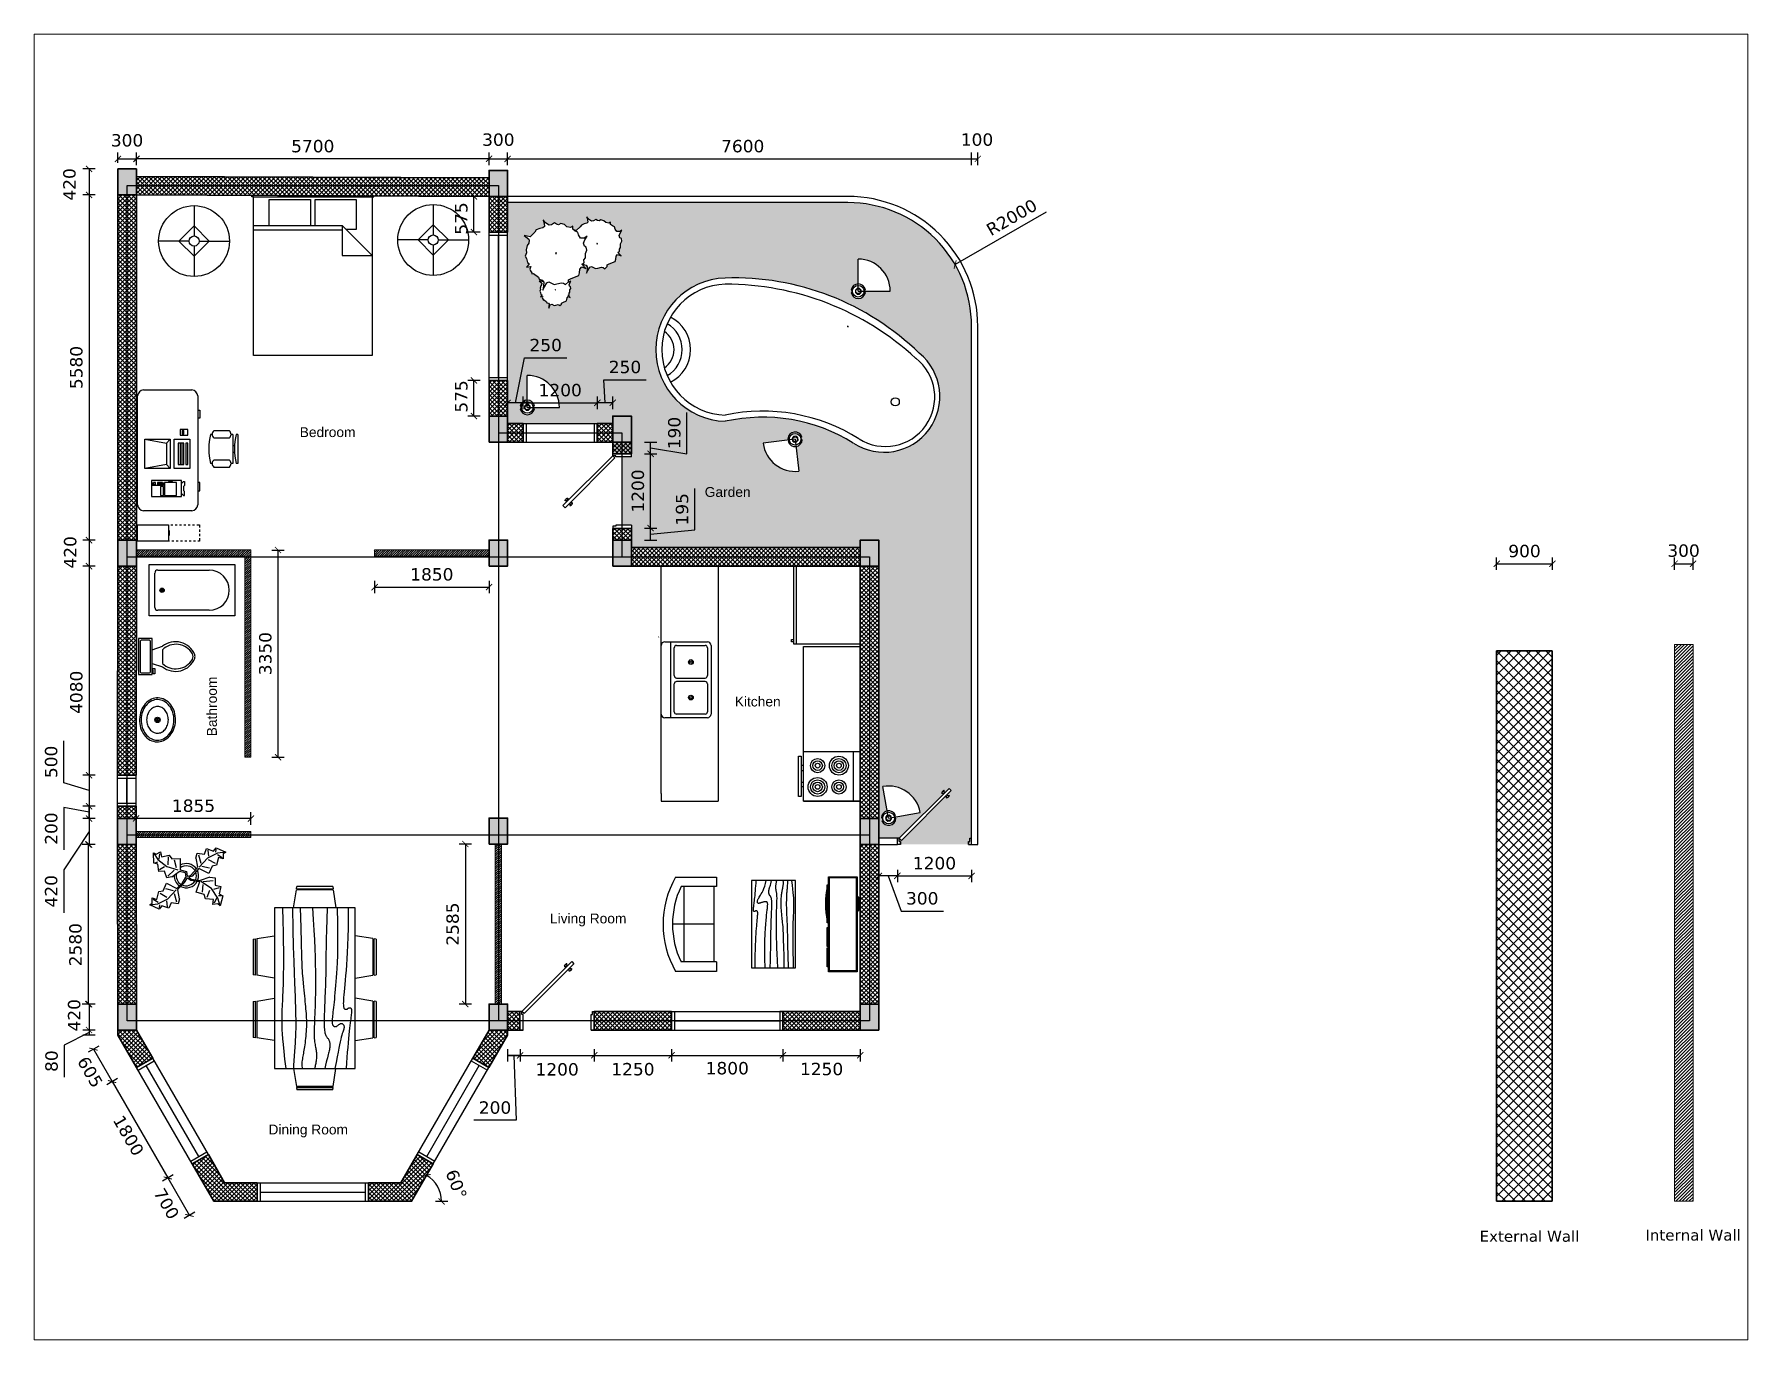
# Paper-space layout 'Layout1' of a CAD drawing. Header units: inches. Extents: x 1.05 to 9.45, y 0.8 to 7.2.
# The model-space entities are those that its viewports show. They can reach past a viewport. Long polylines and large blocks are cut down to what shows.
import ezdxf

# ---------------------------------------------------------------- set-up
doc = ezdxf.new("R2010")
doc.units = ezdxf.units.IN
doc.header["$MEASUREMENT"] = 0
doc.linetypes.add('CENTER', pattern=[2, 1.25, -0.25, 0.25, -0.25])
for name, color, linetype, lineweight in [('Columns', 7, 'Continuous', 35), ('External Walls', 2, 'Continuous', 35), ('Internal Walls', 1, 'Continuous', 20)]:
    doc.layers.add(name, color=color, linetype=linetype, lineweight=lineweight)
for name, color, linetype in [('Dimensions', 1, 'Continuous'), ('Doors', 1, 'Continuous'), ('Fence', 40, 'Continuous'), ('Furniture', 8, 'Continuous'), ('Grid Lines', 8, 'CENTER'), ('Hatch', 7, 'Continuous'), ('Text', 7, 'Continuous'), ('Windows', 3, 'Continuous')]:
    doc.layers.add(name, color=color, linetype=linetype)
doc.styles.get("Standard").update_dxf_attribs({"font": 'arial.ttf'})
doc.styles.add('Verdana', font='verdana.ttf')
doc.dimstyles.get("Standard").update_dxf_attribs({"dimscale": 100, "dimtxt": 2, "dimasz": 1, "dimexe": 1, "dimexo": 1, "dimgap": 1, "dimtad": 1, "dimdec": 0, "dimrnd": 5, "dimzin": 0, "dimdsep": 46, "dimtxsty": 'Verdana', "dimblk": 'ARCHTICK', "dimcen": 0.09, "dimclrd": 256, "dimclre": 256, "dimclrt": 256, "dimadec": 0, "dimazin": 0, "dimtfac": 1, "dimtdec": 0, "dimtofl": 0, "dimtmove": 0, "dimatfit": 3, "dimfxl": 1, "dimfxlon": 1, "dimtfillclr": 2, "dimtolj": 1, "dimtzin": 0, "dimlwd": -1, "dimlwe": -1, "dimarcsym": 0})

psp = doc.layouts.get("Layout1")

msp = doc.modelspace()

# ---------------------------------------------------------------- texts
at = {"layer": 'Text'}
for s, height, p in [('Bedroom', 159.19, (20151.9, 28072.6)), ('Garden', 159.19, (26698.8, 27105.4)), ('Kitchen', 159.19, (27184.3, 23717.7)), ('Living Room', 159.188, (24197, 20211.2)), ('Dining Room', 159.188, (19647.1, 16800.2))]:
    msp.add_text(s, height=height, dxfattribs=at).set_placement(p)
msp.add_text('Bathroom', height=159.19, rotation=90, dxfattribs=at).set_placement((18812.9, 23236))
at = {"layer": 'Text', "char_height": 177.113, "width": 1667.102, "attachment_point": 1, "style": 'Verdana'}
for s, insert in [('External Wall', (39224.1, 15242.4)), ('Internal Wall', (41904.5, 15261.9))]:
    msp.add_mtext(s, dxfattribs=dict(at, insert=insert))

# ---------------------------------------------------------------- blocks, each defined once
blk = doc.blocks.new('Window Type W1 1800mm')
at = {"layer": 'Windows'}
for p, q in [((0, 300), (1800, 300)), ((0, 300), (50, 300)), ((50, 300), (50, 0)), ((1750, 300), (1750, 0)), ((0, 0), (1800, 0))]:
    blk.add_line(p, q, dxfattribs=at)
at = {"layer": 'Windows', "color": 251}
blk.add_line((50, 150), (1750, 150), dxfattribs=at)
blk = doc.blocks.new('Window Type W2  2400mm')
at = {"layer": 'Windows'}
for p, q in [((0, 300), (2400, 300)), ((0, 300), (50, 300)), ((50, 300), (50, 0)), ((2350, 300), (2350, 0)), ((0, 0), (2400, 0))]:
    blk.add_line(p, q, dxfattribs=at)
at = {"layer": 'Windows', "color": 251}
blk.add_line((50, 150), (2350, 150), dxfattribs=at)
blk = doc.blocks.new('Window Type W3  1200mm')
at = {"layer": 'Windows'}
for p, q in [((0, 300), (1200, 300)), ((0, 300), (50, 300)), ((50, 300), (50, 0)), ((1150, 300), (1150, 0)), ((0, 0), (1200, 0))]:
    blk.add_line(p, q, dxfattribs=at)
at = {"layer": 'Windows', "color": 251}
blk.add_line((50, 150), (1150, 150), dxfattribs=at)
blk = doc.blocks.new('Door 1200mm')
for p, q in [((30, 0), (0, 0)), ((1170, 0), (1200, 0)), ((30, -50), (30, 0)), ((50, -50), (30, -50)), ((50, -300), (50, -50)), ((1150, -300), (1150, -50)), ((1150, -50), (1170, -50)), ((1170, -50), (1170, 0)), ((50, -300), (0, -300)), ((1150, -300), (1200, -300))]:
    blk.add_line(p, q)
blk.add_lwpolyline([(30, 0), (836, 806), (871, 771), (65, -35)], close=True)
for points in [[(765, 735), (761, 740), (758, 745), (757, 749), (757, 752), (757, 755), (758, 758), (759, 760), (759, 762), (760, 765), (759, 767), (758, 768), (757, 769), (755, 770), (753, 770), (750, 770), (747, 768), (743, 766), (739, 763), (735, 760), (731, 756), (727, 752), (723, 748), (720, 744), (718, 740), (717, 737), (716, 734), (716, 732), (717, 730), (718, 728), (720, 727), (722, 727), (724, 727), (726, 728), (729, 729), (732, 730), (735, 730), (738, 730), (742, 728), (746, 726), (751, 721)], [(801, 700), (806, 696), (810, 693), (814, 692), (817, 691), (820, 692), (823, 693), (826, 693), (828, 694), (830, 694), (832, 694), (834, 693), (835, 692), (836, 690), (836, 687), (835, 684), (834, 681), (832, 677), (829, 673), (825, 669), (821, 665), (817, 661), (813, 658), (809, 655), (805, 653), (802, 652), (799, 651), (797, 651), (795, 652), (794, 653), (793, 655), (792, 657), (792, 659), (793, 661), (794, 664), (795, 666), (795, 669), (795, 673), (794, 677), (791, 681), (787, 686)]]:
    blk.add_lwpolyline(points)
blk = doc.blocks.new('Door 1200mm 100W')
for p, q in [((30, 0), (0, 0)), ((1170, 0), (1200, 0)), ((50, -100), (0, -100)), ((30, -50), (30, 0)), ((50, -50), (30, -50)), ((50, -100), (50, -50)), ((50, -50), (50, -100)), ((1150, -100), (1150, -50)), ((1150, -50), (1170, -50)), ((1150, -50), (1150, -100)), ((1150, -100), (1200, -100)), ((1170, -50), (1170, 0))]:
    blk.add_line(p, q)
blk.add_lwpolyline([(30, 0), (836, 806), (871, 771), (65, -35)], close=True)
for points in [[(765, 735), (761, 740), (758, 745), (757, 749), (757, 752), (757, 755), (758, 758), (759, 760), (759, 762), (760, 765), (759, 767), (758, 768), (757, 769), (755, 770), (753, 770), (750, 770), (747, 768), (743, 766), (739, 763), (735, 760), (731, 756), (727, 752), (723, 748), (720, 744), (718, 740), (717, 737), (716, 734), (716, 732), (717, 730), (718, 728), (720, 727), (722, 727), (724, 727), (726, 728), (729, 729), (732, 730), (735, 730), (738, 730), (742, 728), (746, 726), (751, 721)], [(801, 700), (806, 696), (810, 693), (814, 692), (817, 691), (820, 692), (823, 693), (826, 693), (828, 694), (830, 694), (832, 694), (834, 693), (835, 692), (836, 690), (836, 687), (835, 684), (834, 681), (832, 677), (829, 673), (825, 669), (821, 665), (817, 661), (813, 658), (809, 655), (805, 653), (802, 652), (799, 651), (797, 651), (795, 652), (794, 653), (793, 655), (792, 657), (792, 659), (793, 661), (794, 664), (795, 666), (795, 669), (795, 673), (794, 677), (791, 681), (787, 686)]]:
    blk.add_lwpolyline(points)
blk = doc.blocks.new('Bed - Queen')
at = {"linetype": 'Continuous'}
for p, q in [((0, -80.00003), (0, 0)), ((0, 0), (59.99999, 0)), ((59.99999, 0), (59.99999, -80.00003)), ((7.99999, -1.2), (28.79998, -1.2)), ((7.99999, -14.4), (7.99999, -1.2)), ((28.79998, -1.2), (28.79998, -14.4)), ((31.19999, -1.2), (51.99999, -1.2)), ((31.19999, -14.4), (31.19999, -1.2)), ((51.99999, -1.2), (51.99999, -16.4)), ((0, -14.4), (44.8, -14.4)), ((44.8, -16.8), (0, -16.8)), ((59.99999, -29.6), (44.8, -14.4)), ((44.8, -14.4), (44.8, -29.6)), ((51.99999, -16.4), (46.79936, -16.4)), ((44.8, -29.6), (59.99999, -29.6)), ((59.99999, -80.00003), (0, -80.00003))]:
    blk.add_line(p, q, dxfattribs=at)
blk = doc.blocks.new('Desk - 30 x 60 in.')
at = {"linetype": 'Continuous'}
for p, q in [((-26.999995, 0), (26.999995, 0)), ((-29.999995, -27), (-29.999995, -3)), ((29.999995, -3), (29.999995, -27)), ((26.999995, -30), (-26.999995, -30)), ((-20.000005, -30), (-20.000005, -31)), ((-20.000005, -31), (-16.000005, -31)), ((-16.000005, -31), (-16.000005, -30)), ((15.999995, -31), (15.999995, -30)), ((19.999995, -31), (15.999995, -31)), ((19.999995, -30), (19.999995, -31))]:
    blk.add_line(p, q, dxfattribs=at)
for centre, start, end in [((-26.499995, -3.5), 98.1301, 171.8699), ((26.499995, -3.5), 8.130102, 81.8699), ((-26.499995, -26.5), 188.1301, 261.8699), ((26.499995, -26.5), 278.1301, 351.8699)]:
    blk.add_arc(centre, 3.535534, start, end, dxfattribs=at)
blk = doc.blocks.new('File Cabinet - Letter')
at = {"linetype": 'Continuous'}
for p, q in [((0, 0), (15, 0)), ((0, -28.5), (0, 0)), ((15, 0), (15, -28.5)), ((15, -28.5), (0, -28.5)), ((0, -29.5), (0, -28.5)), ((0, -33.5), (0, -31.5)), ((5.5, -28.5), (5.5, -29.5)), ((5.5, -29.5), (9.5, -29.5)), ((9.5, -29.5), (9.5, -28.5)), ((15, -30.5), (15, -32.5)), ((0, -37.5), (0, -35.5)), ((0, -41.5), (0, -39.5)), ((0, -45.5), (0, -43.5)), ((15, -34.5), (15, -36.5)), ((15, -38.5), (15, -40.5)), ((15, -42.5), (15, -44.5)), ((15, -46.5), (15, -48.5)), ((0, -49.5), (0, -47.5)), ((0, -53.5), (0, -51.5)), ((0, -57), (0, -55.5)), ((2.5, -57), (0, -57)), ((6.5, -57), (4.5, -57)), ((10.5, -57), (8.5, -57)), ((15, -57), (12.5, -57)), ((15, -50.5), (15, -52.5)), ((15, -54.5), (15, -57))]:
    blk.add_line(p, q, dxfattribs=at)
blk = doc.blocks.new('Computer Terminal')
at = {"linetype": 'Continuous'}
for p, q in [((-10, 11.5), (5, 11.5)), ((-8, 0.5), (-10, 11.5)), ((-10, -1.5), (-10, 11.5)), ((5, 11.5), (3, 0.5)), ((5, 11.5), (5, -1.5)), ((-10, -1.5), (-8, 0.5)), ((3, 0.5), (-8, 0.5)), ((3, 0.5), (5, -1.5)), ((5, -1.5), (-10, -1.5)), ((-10, -11.5), (-10, -3.5)), ((-10, -3.5), (5, -3.5)), ((-8, -5.5), (-8, -8.5)), ((3, -5.5), (-8, -5.5)), ((3, -6.5), (-8, -6.5)), ((-8, -7.5), (3, -7.5)), ((-8, -8.5), (3, -8.5)), ((3, -8.5), (3, -5.5)), ((5, -3.5), (5, -11.5)), ((10, -6.5), (7, -6.5)), ((7, -6.5), (7, -10.5)), ((9.5, -7.5), (7.5, -7.5)), ((7.5, -7.5), (7.5, -8.5)), ((7.5, -8.5), (9.5, -8.5)), ((8.5, -7.5), (8.5, -8.5)), ((9.5, -8.5), (9.5, -7.5)), ((10, -10.5), (10, -6.5)), ((5, -11.5), (-10, -11.5)), ((-8, -9.5), (-8, -10.5)), ((3, -9.5), (-8, -9.5)), ((-8, -10.5), (3, -10.5)), ((3, -10.5), (3, -9.5)), ((7, -10.5), (10, -10.5))]:
    blk.add_line(p, q, dxfattribs=at)
blk = doc.blocks.new('Chair - Desk')
at = {"linetype": 'Continuous'}
for p, q in [((-8.5, 0), (-8.5, -1)), ((-8.5, 0), (8.5, 0)), ((8.5, 0), (8.5, -1)), ((-10.5, -5), (-10.5, -14)), ((-8.5, -3), (-8.5, -4)), ((-8.5, -3), (8.5, -3)), ((-6.5, -14), (-6.5, -5)), ((-2, -3), (-2, -1.9355)), ((2, -1.9576), (2, -3)), ((6.5, -5), (6.5, -14)), ((8.5, -3), (8.5, -4)), ((10.5, -14), (10.5, -5)), ((-8.5, -15), (-8.5, -16)), ((8.5, -15), (8.5, -16))]:
    blk.add_line(p, q, dxfattribs=at)
for centre, radius, start, end in [((-8.5, -6.5), 2.5, 36.8699, 143.1301), ((0, 34.625), 36.625, 256.5803, 283.4197), ((8.5, -6.5), 2.5, 36.8699, 143.1301), ((-8.5, -12.5), 2.5, 216.8699, 323.1301), ((0, 19.625), 36.625, 256.5803, 283.4197), ((8.5, -12.5), 2.5, 216.8699, 323.1301)]:
    blk.add_arc(centre, radius, start, end, dxfattribs=at)
blk = doc.blocks.new('Copy Machine')
at = {"linetype": 'Continuous'}
for p, q in [((0, 0), (0, -16)), ((30, 0), (0, 0)), ((30, -16), (30, 0)), ((-3, -1), (-3, -5)), ((-2, -1), (-3, -1)), ((-3, -5), (-2, -6)), ((-3, -11), (-2, -10)), ((-3, -15), (-3, -11)), ((-2, -15), (-3, -15)), ((0, -3), (-2, -1)), ((-2, -10), (-2, -6)), ((0, -13), (-2, -15)), ((0, -16), (30, -16)), ((5, -1), (5, -14)), ((17, -1), (5, -1)), ((5, -14), (17, -14)), ((9, -14), (9, -15)), ((9, -15), (13, -15)), ((13, -15), (13, -14)), ((17, -14), (17, -1)), ((18, -1), (18, -10)), ((21, -1), (18, -1)), ((18, -10), (21, -10)), ((18, -14), (18, -11)), ((18, -11), (29, -11)), ((24, -12), (19, -12)), ((19, -12), (19, -14)), ((24, -13), (19, -13)), ((19, -14), (24, -14)), ((20, -12), (20, -14)), ((21, -10), (21, -1)), ((21, -14), (21, -12)), ((22, -12), (22, -14)), ((23, -14), (23, -12)), ((24, -14), (24, -12)), ((28, -12), (26, -12)), ((26, -12), (26, -14)), ((26, -14), (28, -14)), ((28, -14), (28, -12)), ((29, -11), (29, -14))]:
    blk.add_line(p, q, dxfattribs=at)
blk = doc.blocks.new('Dining Set - 36 x 72 in.')
at = {"linetype": 'Continuous'}
for p, q in [((-22.2343, 26.00059), (-23.4847, 17.99762)), ((-22.2304, 26), (-5.7608, 26)), ((-22, 27.5), (-22.1562, 26.50042)), ((-5.8416, 26.5), (-22.1534, 26.5)), ((-22, 27.5), (-6, 27.5)), ((-5.8437, 26.49966), (-6, 27.5)), ((-4.5152, 17.99762), (-5.7655, 25.99926)), ((5.7657, 26.00059), (4.5153, 17.99762)), ((5.7696, 26), (22.2392, 26)), ((6, 27.5), (5.8438, 26.50042)), ((22.1584, 26.5), (5.8466, 26.5)), ((6, 27.5), (22, 27.5)), ((22.1563, 26.49966), (22, 27.5)), ((23.4848, 17.99762), (22.2345, 25.99926)), ((36, 18), (-36, 18)), ((-36, 18), (-36, -18)), ((36, -18), (36, 18)), ((-45.5, 8), (-44.5004, 8.15617)), ((-45.5, 8), (-45.5, -8)), ((-44.5, -8.15843), (-44.5, 8.15338)), ((-44.0006, 8.23428), (-35.9976, 9.48474)), ((-44, 8.23041), (-44, -8.23915)), ((44.0006, 8.23428), (35.9976, 9.48474)), ((44, 8.23041), (44, -8.23915)), ((44.5, -8.15843), (44.5, 8.15338)), ((45.5, 8), (44.5005, 8.15617)), ((45.5, 8), (45.5, -8)), ((-44.4997, -8.15631), (-45.5, -8)), ((-35.9976, -9.48476), (-43.9993, -8.2345)), ((35.9976, -9.48476), (43.9993, -8.2345)), ((44.4997, -8.15631), (45.5, -8)), ((-36, -18), (36, -18)), ((-22.2343, -26.0006), (-23.4847, -17.99762)), ((-4.5152, -17.99762), (-5.7655, -25.99928)), ((5.7657, -26.0006), (4.5153, -17.99762)), ((23.4848, -17.99762), (22.2345, -25.99928)), ((-22.2304, -26), (-5.7608, -26)), ((-22, -27.5), (-22.1562, -26.50044)), ((-5.8416, -26.5), (-22.1534, -26.5)), ((-22, -27.5), (-6, -27.5)), ((-5.8437, -26.49967), (-6, -27.5)), ((5.7696, -26), (22.2392, -26)), ((6, -27.5), (5.8438, -26.50044)), ((22.1584, -26.5), (5.8466, -26.5)), ((6, -27.5), (22, -27.5)), ((22.1563, -26.49967), (22, -27.5))]:
    blk.add_line(p, q, dxfattribs=at)
for points in [[(-36, 15), (-31.1772, 14.97754), (-26.8079, 14.91406), (-22.8538, 14.81543), (-19.276, 14.6875), (-16.0362, 14.53613), (-13.0957, 14.36718), (-10.4159, 14.18652), (-7.9583, 14), (-5.6904, 13.81315), (-3.6035, 13.63021), (-1.6954, 13.45508), (0.0365, 13.29166), (1.5945, 13.14388), (2.9811, 13.01562), (4.1988, 12.9108), (5.25, 12.83333), (6.1393, 12.78613), (6.8802, 12.76823), (7.4883, 12.77767), (7.9792, 12.8125), (8.3685, 12.87077), (8.6719, 12.95052), (8.9049, 13.0498), (9.0833, 13.16666), (9.2205, 13.29899), (9.3216, 13.44401), (9.3895, 13.59879), (9.4271, 13.76041), (9.4373, 13.92594), (9.4232, 14.09245), (9.3875, 14.257), (9.3333, 14.41666), (9.2638, 14.56917), (9.1836, 14.71484), (9.0975, 14.85465), (9.0104, 14.98958), (8.9272, 15.1206), (8.8529, 15.2487), (8.7922, 15.37483), (8.75, 15.5), (8.7305, 15.62467), (8.7344, 15.74739), (8.7617, 15.86621), (8.8125, 15.97916), (8.8867, 16.08431), (8.9844, 16.17968), (9.1055, 16.26334), (9.25, 16.33333), (9.4189, 16.38802), (9.6172, 16.42708), (9.8506, 16.45052), (10.125, 16.45833), (10.4463, 16.45052), (10.8203, 16.42708), (11.2529, 16.38802), (11.75, 16.33333), (12.3184, 16.26318), (12.9694, 16.17838), (13.7151, 16.07991), (14.5677, 15.96875), (15.5395, 15.84586), (16.6426, 15.71224), (17.8893, 15.56884), (19.2917, 15.41666), (20.859, 15.25667), (22.5879, 15.08984), (24.4721, 14.91715), (26.5052, 14.73958), (28.6809, 14.5581), (30.9929, 14.3737), (33.4347, 14.18733), (36, 14)], [(-36, 10), (-28.9766, 10.14274), (-23.1725, 10.20442), (-18.4241, 10.19775), (-14.5677, 10.13541), (-11.4399, 10.03011), (-8.877, 9.89453), (-6.7154, 9.74137), (-4.7917, 9.58333), (-2.9698, 9.43082), (-1.2246, 9.28515), (0.4415, 9.14534), (2.026, 9.01041), (3.5266, 8.87939), (4.9408, 8.7513), (6.266, 8.62516), (7.5, 8.5), (8.6411, 8.37549), (9.6914, 8.2539), (10.6538, 8.13818), (11.5312, 8.03125), (12.3267, 7.93603), (13.043, 7.85547), (13.6831, 7.79248), (14.25, 7.75), (14.7471, 7.7303), (15.1797, 7.73307), (15.5537, 7.75732), (15.875, 7.80208), (16.1494, 7.86637), (16.3828, 7.94922), (16.5811, 8.04964), (16.75, 8.16666), (16.8944, 8.29915), (17.0143, 8.44531), (17.1089, 8.60319), (17.1771, 8.77083), (17.218, 8.94629), (17.2305, 9.1276), (17.2137, 9.31282), (17.1667, 9.5), (17.0895, 9.6875), (16.987, 9.875), (16.8649, 10.0625), (16.7292, 10.25), (16.5856, 10.4375), (16.4401, 10.625), (16.2985, 10.8125), (16.1667, 11), (16.05, 11.18733), (15.9518, 11.3737), (15.8752, 11.5581), (15.8229, 11.73958), (15.798, 11.91715), (15.8034, 12.08984), (15.842, 12.25667), (15.9167, 12.41666), (16.0295, 12.56836), (16.1784, 12.70833), (16.3605, 12.83268), (16.5729, 12.9375), (16.8127, 13.01888), (17.0768, 13.07291), (17.3625, 13.0957), (17.6667, 13.08333), (17.9894, 13.03312), (18.3418, 12.94726), (18.7382, 12.82918), (19.1927, 12.68229), (19.7195, 12.51001), (20.3327, 12.31575), (21.0465, 12.10294), (21.875, 11.875), (22.8357, 11.63354), (23.959, 11.37304), (25.2786, 11.08618), (26.8282, 10.76562), (28.6414, 10.40405), (30.752, 9.99414), (33.1936, 9.52856), (36, 9)], [(-36, 5.5), (-30.7157, 5.3348), (-26.069, 5.20963), (-21.9946, 5.11767), (-18.4271, 5.05208), (-15.3009, 5.00602), (-12.5508, 4.97265), (-10.1112, 4.94515), (-7.9167, 4.91666), (-5.909, 4.88167), (-4.0586, 4.83984), (-2.3429, 4.79215), (-0.7396, 4.73958), (0.7739, 4.6831), (2.22, 4.6237), (3.6213, 4.56233), (5, 4.5), (6.373, 4.43782), (7.7344, 4.3776), (9.0723, 4.32129), (10.375, 4.27083), (11.6309, 4.22819), (12.8281, 4.19531), (13.9551, 4.17415), (15, 4.16666), (15.954, 4.17448), (16.819, 4.19791), (17.6001, 4.23698), (18.3021, 4.29166), (18.9299, 4.36198), (19.4883, 4.44791), (19.9823, 4.54948), (20.4167, 4.66666), (20.7969, 4.79899), (21.1302, 4.94401), (21.4245, 5.09879), (21.6875, 5.26041), (21.9271, 5.42594), (22.1511, 5.59245), (22.3672, 5.757), (22.5834, 5.91666), (22.8065, 6.06868), (23.0404, 6.21093), (23.2879, 6.34147), (23.5521, 6.45833), (23.8358, 6.55957), (24.142, 6.64323), (24.4735, 6.70735), (24.8334, 6.75), (25.2235, 6.76969), (25.642, 6.76692), (26.0858, 6.74267), (26.5521, 6.69791), (27.0379, 6.63362), (27.5404, 6.55078), (28.0565, 6.45036), (28.5834, 6.33333), (29.1242, 6.19987), (29.7071, 6.04687), (30.3661, 5.87044), (31.1354, 5.66666), (32.0493, 5.43164), (33.142, 5.16146), (34.4475, 4.85221), (36, 4.5)], [(-36, -1), (-30.7915, -0.6591), (-26.0195, -0.38216), (-21.6519, -0.16284), (-17.6563, 0.00521), (-14.0005, 0.12833), (-10.6523, 0.21289), (-7.5796, 0.26522), (-4.75, 0.29166), (-2.134, 0.29793), (0.2878, 0.28711), (2.5317, 0.26163), (4.6146, 0.22396), (6.5529, 0.17651), (8.3633, 0.12174), (10.0623, 0.06209), (11.6667, 0), (13.1899, -0.06201), (14.6341, -0.1211), (15.9982, -0.17432), (17.2813, -0.21875), (18.4823, -0.25147), (19.6003, -0.26953), (20.6343, -0.27002), (21.5834, -0.25), (22.4481, -0.20768), (23.2357, -0.14584), (23.9549, -0.06836), (24.6146, 0.02083), (25.2235, 0.11784), (25.7904, 0.21875), (26.3241, 0.31966), (26.8334, 0.41666), (27.3265, 0.50618), (27.8099, 0.58593), (28.2894, 0.65397), (28.7709, 0.70833), (29.2601, 0.74707), (29.763, 0.76823), (30.2855, 0.76985), (30.8334, 0.75), (31.4088, 0.70784), (31.9994, 0.64713), (32.589, 0.57275), (33.1615, 0.48958), (33.7008, 0.4025), (34.1908, 0.3164), (34.6153, 0.23616), (34.9584, 0.16666), (35.2099, 0.11165), (35.3848, 0.07031), (35.504, 0.04069), (35.5886, 0.02083), (35.6594, 0.00879), (35.7377, 0.0026), (35.8442, 0.00032), (36, 0)], [(-36, -6.5), (-27.1843, -6.31267), (-20.084, -6.1263), (-14.469, -5.9419), (-10.1094, -5.76042), (-6.7752, -5.58285), (-4.2363, -5.41016), (-2.2629, -5.24333), (-0.625, -5.08334), (0.8708, -4.93099), (2.2715, -4.78646), (3.5872, -4.64974), (4.8281, -4.52084), (6.0046, -4.39974), (7.127, -4.28646), (8.2053, -4.18099), (9.25, -4.08334), (10.2705, -3.99382), (11.2734, -3.91407), (12.2647, -3.84603), (13.25, -3.79167), (14.2354, -3.75293), (15.2266, -3.73177), (16.2295, -3.73015), (17.25, -3.75), (18.2912, -3.79248), (19.3451, -3.85547), (20.4009, -3.93604), (21.4479, -4.03125), (22.4754, -4.13819), (23.4727, -4.25391), (24.4289, -4.37549), (25.3334, -4.5), (26.1785, -4.62492), (26.9694, -4.74935), (27.7145, -4.87281), (28.4219, -4.99479), (29.1, -5.11483), (29.7572, -5.23242), (30.4016, -5.34709), (31.0417, -5.45834), (31.6837, -5.56437), (32.3262, -5.65821), (32.9658, -5.73153), (33.599, -5.77604), (34.2224, -5.78345), (34.8327, -5.74545), (35.4264, -5.65373), (36, -5.5)], [(-36, -10), (-26.4022, -9.81299), (-18.4675, -9.62891), (-11.9839, -9.45069), (-6.7396, -9.28125), (-2.5226, -9.12354), (0.8789, -8.98047), (3.6769, -8.85498), (6.0833, -8.75), (8.2767, -8.66765), (10.3021, -8.60677), (12.1712, -8.56543), (13.8958, -8.54167), (15.4876, -8.53353), (16.9583, -8.53907), (18.3197, -8.55632), (19.5834, -8.58334), (20.7616, -8.61841), (21.8685, -8.66081), (22.9188, -8.71004), (23.9271, -8.76563), (24.9081, -8.82707), (25.8763, -8.89388), (26.8465, -8.96558), (27.8334, -9.04167), (28.8474, -9.12118), (29.8828, -9.20117), (30.93, -9.27824), (31.9792, -9.34896), (33.0205, -9.40991), (34.0443, -9.45768), (35.0407, -9.48885), (36, -9.5)], [(-36, -14.5), (-30.0881, -14.33513), (-25.0332, -14.21224), (-20.7312, -14.12647), (-17.0781, -14.07292), (-13.97, -14.04671), (-11.3027, -14.04297), (-8.9724, -14.05681), (-6.875, -14.08334), (-4.9224, -14.11833), (-3.0905, -14.16016), (-1.3709, -14.20785), (0.2448, -14.26042), (1.7647, -14.3169), (3.1973, -14.3763), (4.5507, -14.43767), (5.8333, -14.5), (7.0554, -14.5621), (8.235, -14.62175), (9.3922, -14.67652), (10.5469, -14.72396), (11.7192, -14.76164), (12.929, -14.78711), (14.1965, -14.79794), (15.5417, -14.79167), (16.9933, -14.76424), (18.6152, -14.70508), (20.4804, -14.60197), (22.6615, -14.44271), (25.2312, -14.21509), (28.2624, -13.9069), (31.8277, -13.50594), (36, -13)]]:
    blk.add_lwpolyline(points, dxfattribs=at)
blk = doc.blocks.new('Lamp - Table')
at = {"linetype": 'Continuous'}
for p, q in [((0, 7), (0, 1)), ((-1, 0), (-7, 0)), ((0, 3), (-3, 0)), ((-3, 0), (0, -3)), ((3, 0), (0, 3)), ((0, -3), (3, 0)), ((1, 0), (7, 0)), ((0, -1), (0, -7))]:
    blk.add_line(p, q, dxfattribs=at)
for radius in [7, 1]:
    blk.add_circle((0, 0), radius, dxfattribs=at)
blk = doc.blocks.new('Bath Tub - 26 x 60 in.')
for p, q in [((8, -18), (10, -18)), ((9, -17), (9, -19))]:
    blk.add_line(p, q)
blk.add_lwpolyline([(0, -36), (0, 0), (60, 0), (60, -36)], close=True)
for points in [[(4, -30), (4, -6)], [(6, -4), (42, -4)], [(42, -32), (6, -32)]]:
    blk.add_lwpolyline(points)
for radius in [1.5, 1]:
    blk.add_circle((9, -18), radius)
for centre, radius, start, end in [((5.75, -5.75), 1.77, 81.8699, 188.1301), ((42, -18), 14, 270, 90), ((5.75, -30.25), 1.77, 171.8699, 278.1301)]:
    blk.add_arc(centre, radius, start, end)
blk = doc.blocks.new('Toilet - top')
for p, q in [((-10, -8.5), (-8, -8.5)), ((-10, -9.5), (-10, -8.5)), ((-7, -9.5), (-10, -9.5)), ((-8, -8.5), (-8, -8)), ((-7, -8), (-7, -9.5)), ((-4, -8), (-6, -14)), ((4, -8), (6, -14)), ((9.5, -6), (9.5, -2)), ((4, -14), (-4, -14))]:
    blk.add_line(p, q)
blk.add_lwpolyline([(10.5, -8), (10.5, 0), (-10.5, 0), (-10.5, -8)], close=True)
for points in [[(-9.5, -2), (-9.5, -6)], [(8.5, -1), (-8.5, -1)], [(-8.5, -7), (8.5, -7)]]:
    blk.add_lwpolyline(points)
for centre, radius, start, end in [((-8.62, -1.88), 0.884, 81.8699, 188.1301), ((-8.62, -6.12), 0.884, 171.8699, 278.1301), ((8.62, -1.88), 0.884, 351.8699, 98.1301), ((8.62, -6.12), 0.884, 261.8699, 8.1301), ((3.52, -21.58), 12.17, 141.46911, 247.97143), ((4.2, -21.82), 11.33, 136.36773, 238.94682), ((-3.52, -21.58), 12.17, 292.02843, 38.53071), ((-4.2, -21.82), 11.33, 301.05301, 43.63209), ((0, -27.88), 4, 245.73182, 294.26817), ((0, -29), 4, 254.86053, 285.13947)]:
    blk.add_arc(centre, radius, start, end)
blk = doc.blocks.new('Sink - Oval top')
for p, q in [((-1, 0), (1, 0)), ((0, 1), (0, -1))]:
    blk.add_line(p, q)
at = {"linetype": 'Continuous'}
for points in [[(-12.23, 0.39, 0.117634), (-11.46, -3.36, 0.104469), (-8.88, -6.8, 0.090016), (-5.08, -9.07, 0.08192), (-0.32, -10.02, 0.08192), (4.49, -9.38, 0.090016), (8.42, -7.36, 0.104469), (11.22, -4.09, 0.117634), (12.23, -0.39, 0.117634), (11.46, 3.36, 0.104469), (8.88, 6.8, 0.090016), (5.08, 9.07, 0.08192), (0.32, 10.02, 0.08192), (-4.49, 9.38, 0.090016), (-8.42, 7.36, 0.104469), (-11.22, 4.09, 0.117634)], [(-11.29, 0.16, 0.118622), (-10.52, -3.25, 0.104678), (-8.07, -6.36, 0.089562), (-4.54, -8.37, 0.081185), (-0.13, -9.15, 0.081185), (4.3, -8.49, 0.089562), (7.89, -6.58, 0.104678), (10.42, -3.55, 0.118622), (11.29, -0.16, 0.118622), (10.52, 3.25, 0.104678), (8.07, 6.36, 0.089562), (4.54, 8.37, 0.081185), (0.13, 9.15, 0.081185), (-4.3, 8.49, 0.089562), (-7.89, 6.58, 0.104678), (-10.42, 3.55, 0.118622)], [(-7.42, 0.08, 0.118283), (-6.91, -2.17, 0.104607), (-5.29, -4.21, 0.089718), (-2.97, -5.53, 0.081436), (-0.07, -6.04, 0.081436), (2.84, -5.59, 0.089718), (5.2, -4.33, 0.104607), (6.86, -2.32, 0.118283), (7.42, -0.08, 0.118283), (6.91, 2.17, 0.104607), (5.29, 4.21, 0.089718), (2.97, 5.53, 0.081436), (0.07, 6.04, 0.081436), (-2.84, 5.59, 0.089718), (-5.2, 4.33, 0.104607), (-6.86, 2.32, 0.118283)]]:
    blk.add_lwpolyline(points, format="xyb", close=True, dxfattribs=at)
for radius in [1.5, 1]:
    blk.add_circle((0, 0), radius)
blk = doc.blocks.new('Window Type W3 500mm')
at = {"layer": 'Windows'}
for p, q in [((0, 300), (500, 300)), ((0, 300), (50, 300)), ((50, 300), (50, 0)), ((450, 300), (450, 0)), ((0, 0), (500, 0))]:
    blk.add_line(p, q, dxfattribs=at)
at = {"layer": 'Windows', "color": 251}
blk.add_line((50, 150), (450, 150), dxfattribs=at)
blk = doc.blocks.new('Plant - Rubber or Philodendron')
at = {"linetype": 'Continuous'}
for p, q in [((-16.2005, 11.4774), (-13.9899, 8.1064)), ((-16.2005, 11.4774), (-14.8639, 10.7964)), ((-16.0159, 6.3329), (-16.2005, 11.4774)), ((-14.8639, 10.7964), (-12.6195, 11.8975)), ((-13.3174, 8.325), (-13.0735, 11.0065)), ((-12.6195, 11.8975), (-12.1909, 9.4345)), ((-12.1909, 9.4345), (-8.3829, 10.3)), ((-8.8369, 9.409), (-9.0894, 5.6095)), ((-8.3829, 10.3), (-7.0549, 8.501)), ((-7.0549, 8.501), (-3.0284, 8.6941)), ((-3.0284, 8.6941), (-3.0709, 3.1041)), ((4.6914, 8.8812), (5.3859, 11.2828)), ((4.6914, 8.8812), (5.5014, 4.4831)), ((5.3859, 11.2828), (8.8871, 10.7908)), ((5.9878, 10.4842), (7.1971, 6.3869)), ((10.3916, 8.7942), (6.2847, 4.4028)), ((8.8871, 10.7908), (9.9809, 13.4933)), ((9.9809, 13.4933), (13.3837, 12.301)), ((15.3859, 11.3055), (10.3916, 8.7942)), ((10.5828, 12.6946), (10.8893, 9.7953)), ((13.3837, 12.301), (14.68, 13.9039)), ((14.5816, 13.2037), (14.3848, 11.8033)), ((14.68, 13.9039), (19.3848, 11.8146)), ((15.7909, 9.1065), (14.8995, 5.3044)), ((15.2875, 10.6053), (17.5907, 9.2105)), ((19.3848, 11.8146), (15.3859, 11.3055)), ((18.1925, 8.4119), (15.7909, 9.1065)), ((19.3848, 11.8146), (18.1868, 10.9119)), ((18.1868, 10.9119), (18.1925, 8.4119)), ((-14.0069, 5.8704), (-16.0159, 6.3329)), ((-15.3434, 6.5514), (-13.9984, 6.9884)), ((-13.5868, 2.2894), (-14.0069, 5.8704)), ((-13.9899, 8.1064), (-9.5434, 4.7185)), ((-10.6784, 2.491), (-13.5868, 2.2894)), ((-13.1329, 3.1804), (-10.6614, 4.727)), ((-9.5858, -0.8715), (-10.6784, 2.491)), ((-9.5434, 4.7185), (-4.1917, 2.9888)), ((-9.1318, 0.0195), (-5.9793, 2.9025)), ((-7.1228, -0.443), (-3.5248, 2.2131)), ((-4.8529, 4.012), (-5.7184, 7.82)), ((-3.5248, 2.2131), (-3.3011, 2.4355)), ((-3.3011, 2.4355), (-0.5306, 1.7947)), ((-3.0709, 3.1041), (0.0797, 2.3163)), ((-0.5306, 1.7947), (-0.2255, -0.5527)), ((-0.5306, 1.7947), (-0.5306, 1.7947)), ((0.0797, 2.3163), (0.4866, -0.031)), ((0.4866, -0.031), (2.1141, 0.2298)), ((2.1141, 0.2298), (5.4346, 3.9146)), ((6.1032, 3.6844), (2.8262, -0.031)), ((5.4346, 3.9146), (5.5014, 4.4831)), ((11.1089, 1.1958), (6.1032, 3.6844)), ((7.7005, 4.8881), (11.5025, 3.9967)), ((14.2977, 6.1031), (10.9934, 7.9956)), ((12.7005, 4.8994), (11.1089, 1.1958)), ((14.8995, 5.3044), (12.7005, 4.8994)), ((-14.4141, -11.4699), (-13.5228, -7.6679)), ((-13.5228, -7.6679), (-11.3237, -7.2629)), ((-11.3237, -7.2629), (-9.7321, -3.5593)), ((-6.3237, -7.2516), (-10.1257, -6.3602)), ((-9.7321, -3.5593), (-4.7264, -6.0479)), ((-7.1228, -0.443), (-9.5858, -0.8715)), ((-9.0148, -11.1577), (-4.9047, -6.8122)), ((-2.019, -3.6148), (-4.7264, -6.0479)), ((-4.1246, -6.8466), (-4.0579, -6.2781)), ((-3.3146, -11.2447), (-4.1246, -6.8466)), ((-4.0579, -6.2781), (-0.9375, -3.1608)), ((-2.019, -3.6148), (-0.2255, -0.5527)), ((-0.9375, -3.1608), (0.5883, -0.8135)), ((0.5883, -0.8135), (2.2447, -2.0916)), ((2.8262, -0.031), (1.3003, -0.5527)), ((1.3003, -0.5527), (2.4193, -1.4655)), ((2.2447, -2.0916), (6.7108, -2.6626)), ((2.4193, -1.4655), (6.895, -2.1175)), ((4.943, -7.9659), (6.7108, -2.6626)), ((8.8321, -9.0266), (4.943, -7.9659)), ((11.6605, -0.5413), (6.895, -2.1175)), ((12.3677, -6.1981), (7.219, -2.6772)), ((8.125, -4.0768), (7.7715, -7.9659)), ((8.3544, -2.7453), (13.1973, -2.1704)), ((10.2463, -10.4408), (11.6605, -6.9053)), ((11.6605, -0.5413), (14.1354, -0.8948)), ((15.5496, -10.7943), (12.3677, -6.1981)), ((16.2567, -5.8446), (13.4283, -6.5517)), ((14.1354, -0.8948), (14.1354, -4.4304)), ((14.1354, -4.4304), (16.9638, -5.1375)), ((16.9638, -5.1375), (16.2567, -8.673)), ((-18.008, -14.1781), (-16.8101, -13.2754)), ((-18.008, -14.1781), (-14.0091, -13.669)), ((-13.3032, -16.2674), (-18.008, -14.1781)), ((-16.8157, -10.7754), (-14.4141, -11.4699)), ((-16.8101, -13.2754), (-16.8157, -10.7754)), ((-13.9107, -12.9688), (-16.2139, -11.574)), ((-14.0091, -13.669), (-9.0148, -11.1577)), ((-12.0069, -14.6645), (-13.3032, -16.2674)), ((-13.2048, -15.5672), (-13.008, -14.1668)), ((-12.921, -8.4665), (-9.6166, -10.359)), ((-8.6042, -15.8568), (-12.0069, -14.6645)), ((-9.206, -15.0581), (-9.5126, -12.1588)), ((-7.5103, -13.1543), (-8.6042, -15.8568)), ((-4.0092, -13.6463), (-7.5103, -13.1543)), ((-4.611, -12.8477), (-5.8203, -8.7504)), ((-3.3146, -11.2447), (-4.0092, -13.6463)), ((9.5392, -11.1479), (8.8321, -9.0266)), ((13.4283, -11.5015), (9.5392, -11.1479)), ((13.0748, -13.9763), (13.4283, -11.5015)), ((15.5496, -13.6228), (13.0748, -13.9763)), ((14.8425, -10.7943), (13.7819, -13.2692)), ((16.6103, -14.6834), (15.5496, -10.7943)), ((16.6103, -14.6834), (15.5496, -13.6228)), ((17.3174, -9.7337), (15.9032, -9.7337)), ((16.2567, -8.673), (18.0245, -9.7337)), ((18.0245, -9.7337), (16.6103, -14.6834))]:
    blk.add_line(p, q, dxfattribs=at)
for centre, radius, start, end in [((0.0308, 0.1664), 6, 178.6147, 235.1169), ((0.0308, 0.1664), 5, 168.1647, 238.6725), ((0, 0), 6.1275, 34.37569, 120.1028), ((-0.0601, -0.2075), 5.2461, 33.82192, 124.9414), ((-0.2664, 0.1682), 5.2775, 338.4094, 20.03007), ((-0.098, 0.1364), 6.1288, 341.2017, 26.09184), ((-0.0234, 0.3825), 6.1492, 242.5812, 331.2714), ((-0.1102, 0.4886), 5.2883, 247.3711, 327.472)]:
    blk.add_arc(centre, radius, start, end, dxfattribs=at)
blk = doc.blocks.new('Kitchen Layout - 7 x 8 ft')
for p, q in [((34, 84), (99.24, 84)), ((34, 60), (34, 84)), ((78.24, 81), (99.24, 81)), ((99.24, 60), (99.24, 84)), ((99.24, 60), (34, 60)), ((84.24, 60), (84.24, 59)), ((86.24, 59), (86.24, 60)), ((91.24, 59), (91.24, 60)), ((93.24, 60), (93.24, 59)), ((0, 57), (33, 57)), ((31, 55), (31, 56)), ((32, 55), (31, 55)), ((32, 56), (32, 55)), ((0, 24), (99.24, 24)), ((0, 0), (0, 24)), ((99.24, 0), (99.24, 24)), ((47.25, 6.5), (47.25, 18.5)), ((48.75, 18.5), (48.75, 6.5)), ((96, 0), (0, 0)), ((64, 4), (32, 4)), ((96, 0), (99.24, 0)), ((30, -1.18), (29.82, -1))]:
    blk.add_line(p, q)
for points in [[(0, 56), (0, 84), (33, 84), (33, 56)], [(78.24, 60), (78.24, 84), (99.24, 84), (99.24, 60)], [(80.24, 58), (80.24, 59), (97.24, 59), (97.24, 58)]]:
    blk.add_lwpolyline(points, close=True)
for points in [[(32, 1.5), (32, 19.5)], [(33.5, 21), (62.5, 21)], [(33.5, 6.5), (33.5, 18.5)], [(34.5, 19.5), (46.25, 19.5)], [(49.75, 19.5), (61.5, 19.5)], [(62.5, 18.5), (62.5, 6.5)], [(64, 19.5), (64, 1.5)], [(62.5, 0), (33.5, 0)], [(46.25, 5.5), (34.5, 5.5)], [(61.5, 5.5), (49.75, 5.5)]]:
    blk.add_lwpolyline(points)
for centre, radius in [((84.24, 75), 4), ((84.24, 75), 3), ((84.24, 75), 2), ((84.24, 75), 1), ((93.24, 75), 3), ((93.24, 75), 2), ((93.24, 75), 1), ((84.24, 66), 3), ((84.24, 66), 2), ((84.24, 66), 1), ((93.24, 66), 4), ((93.24, 66), 3), ((93.24, 66), 2), ((93.24, 66), 1), ((40.5, 12.5), 1), ((40.5, 12.5), 0.5), ((55.5, 12.5), 1), ((55.5, 12.5), 0.5)]:
    blk.add_circle(centre, radius)
for centre, radius, start, end in [((33.5, 19.5), 1.5, 90, 180), ((34.5, 18.5), 1, 90, 180), ((46.25, 18.5), 1, 0, 90), ((49.75, 18.5), 1, 90, 180), ((61.5, 18.5), 1, 0, 90), ((62.5, 19.5), 1.5, 0, 90), ((33.5, 1.5), 1.5, 180, 270), ((34.5, 6.5), 1, 180, 270), ((46.25, 6.5), 1, 270, 0), ((49.75, 6.5), 1, 180, 270), ((61.5, 6.5), 1, 270, 0), ((62.5, 1.5), 1.5, 270, 0)]:
    blk.add_arc(centre, radius, start, end)
blk = doc.blocks.new('Sofa - Roundback Loveseat 5 ft.')
at = {"linetype": 'Continuous'}
for p, q in [((0, -32.44198), (0, -5.99998)), ((-24, -33.99998), (-24, -11.46958)), ((-23.9998, -13.38178), (23.99986, -13.38178)), ((24.00004, -33.99998), (24.00004, -11.46958)), ((-24, -32.44198), (24.00004, -32.44198))]:
    blk.add_line(p, q, dxfattribs=at)
for points in [[(-24, -33.99998), (-30, -33.99998), (-30, -7.99998)], [(30.00004, -7.99998), (30.00004, -33.99998), (24.00004, -33.99998)]]:
    blk.add_lwpolyline(points, dxfattribs=at)
for centre, radius, start, end in [((0, -60.24998), 60.24998, 60.13715, 119.8628), ((0, -61.38438), 55.38444, 64.32083, 115.6792)]:
    blk.add_arc(centre, radius, start, end, dxfattribs=at)
blk = doc.blocks.new('Table - Rectangular Woodgrain 60 x 30 in.')
at = {"linetype": 'Continuous'}
for p, q in [((0, 0), (0, -30)), ((60, 0), (0, 0)), ((60, -30), (60, 0)), ((0, -30), (60, -30))]:
    blk.add_line(p, q, dxfattribs=at)
for points in [[(0, -2.4), (4.8155, -2.418), (9.0302, -2.4688), (12.709, -2.5477), (15.9167, -2.65), (18.7181, -2.7711), (21.1781, -2.9063), (23.3616, -3.0508), (25.3333, -3.2), (27.1477, -3.3495), (28.8172, -3.4958), (30.3437, -3.636), (31.7291, -3.7667), (32.9756, -3.8849), (34.0849, -3.9875), (35.059, -4.0714), (35.9, -4.1334), (36.6114, -4.1711), (37.2041, -4.1854), (37.6906, -4.1779), (38.0833, -4.15), (38.3948, -4.1034), (38.6375, -4.0396), (38.8239, -3.9602), (38.9666, -3.8667), (39.0764, -3.7608), (39.1573, -3.6448), (39.2116, -3.521), (39.2416, -3.3917), (39.2498, -3.2593), (39.2385, -3.1261), (39.21, -2.9944), (39.1666, -2.8667), (39.111, -2.7447), (39.0468, -2.6281), (38.978, -2.5163), (38.9083, -2.4083), (38.8418, -2.3035), (38.7823, -2.201), (38.7337, -2.1001), (38.7, -2), (38.6844, -1.9003), (38.6875, -1.8021), (38.7094, -1.707), (38.75, -1.6167), (38.8094, -1.5326), (38.8875, -1.4563), (38.9844, -1.3893), (39.1, -1.3333), (39.2351, -1.2896), (39.3937, -1.2583), (39.5804, -1.2396), (39.8, -1.2333), (40.057, -1.2396), (40.3562, -1.2583), (40.7023, -1.2896), (41.1, -1.3333), (41.5547, -1.3895), (42.0755, -1.4573), (42.6721, -1.5361), (43.3542, -1.625), (44.1316, -1.7233), (45.014, -1.8302), (46.0114, -1.9449), (47.1333, -2.0667), (48.3862, -2.1947), (49.7625, -2.3281), (51.2513, -2.4663), (52.8416, -2.6083), (54.5226, -2.7535), (56.2833, -2.9011), (58.1127, -3.0501), (60, -3.2)], [(0, -9.2), (6.5759, -9.0858), (11.9385, -9.0365), (16.2527, -9.0418), (19.6833, -9.0917), (22.3952, -9.1759), (24.5531, -9.2844), (26.322, -9.4069), (27.8666, -9.5333), (29.3241, -9.6553), (30.7203, -9.7719), (32.0532, -9.8837), (33.3208, -9.9917), (34.5213, -10.0965), (35.6526, -10.199), (36.7128, -10.2999), (37.7, -10.4), (38.6129, -10.4996), (39.4531, -10.5969), (40.223, -10.6895), (40.925, -10.775), (41.5613, -10.8512), (42.1344, -10.9156), (42.6465, -10.966), (43.1, -11), (43.4976, -11.0158), (43.8437, -11.0136), (44.143, -10.9942), (44.4, -10.9583), (44.6195, -10.9069), (44.8062, -10.8406), (44.9648, -10.7603), (45.1, -10.6667), (45.2155, -10.5598), (45.3114, -10.4365), (45.3871, -10.2929), (45.4416, -10.125), (45.4743, -9.929), (45.4844, -9.7011), (45.4709, -9.4371), (45.4333, -9.1333), (45.3716, -8.7883), (45.2896, -8.4104), (45.1919, -8.0107), (45.0833, -7.6), (44.9685, -7.1893), (44.8521, -6.7896), (44.7388, -6.4117), (44.6333, -6.0667), (44.54, -5.7628), (44.4614, -5.4979), (44.4001, -5.2675), (44.3583, -5.0667), (44.3384, -4.8909), (44.3427, -4.7354), (44.3736, -4.5956), (44.4333, -4.4667), (44.5236, -4.3453), (44.6427, -4.2333), (44.7884, -4.1339), (44.9583, -4.05), (45.1501, -3.9849), (45.3614, -3.9417), (45.59, -3.9234), (45.8333, -3.9333), (46.0915, -3.9749), (46.3734, -4.0531), (46.6906, -4.1736), (47.0542, -4.3417), (47.4756, -4.5629), (47.9661, -4.8427), (48.5372, -5.1866), (49.2, -5.6), (49.9676, -6.0844), (50.8594, -6.625), (51.8965, -7.2031), (53.1, -7.8), (54.491, -8.3969), (56.0906, -8.975), (57.9199, -9.5156), (60, -10)], [(0, -12.8), (5.1847, -12.9322), (9.6213, -13.0323), (13.3963, -13.1059), (16.5958, -13.1583), (19.3063, -13.1952), (21.614, -13.2219), (23.6054, -13.2439), (25.3666, -13.2667), (26.9728, -13.2947), (28.4531, -13.3281), (29.8256, -13.3663), (31.1083, -13.4083), (32.3191, -13.4535), (33.476, -13.501), (34.597, -13.5501), (35.7, -13.6), (36.7984, -13.6497), (37.8875, -13.6979), (38.9578, -13.743), (40, -13.7833), (41.0047, -13.8174), (41.9625, -13.8438), (42.864, -13.8607), (43.7, -13.8667), (44.4631, -13.8604), (45.1552, -13.8417), (45.7801, -13.8104), (46.3416, -13.7667), (46.8439, -13.7104), (47.2906, -13.6417), (47.6858, -13.5604), (48.0333, -13.4667), (48.3375, -13.3608), (48.6042, -13.2448), (48.8396, -13.121), (49.05, -12.9917), (49.2417, -12.8593), (49.4208, -12.7261), (49.5937, -12.5944), (49.7667, -12.4667), (49.9452, -12.3451), (50.1323, -12.2313), (50.3303, -12.1268), (50.5416, -12.0333), (50.7686, -11.9524), (51.0135, -11.8854), (51.2788, -11.8341), (51.5666, -11.8), (51.8785, -11.7843), (52.2116, -11.7865), (52.562, -11.8059), (52.926, -11.8417), (53.2998, -11.8931), (53.6795, -11.9594), (54.0614, -12.0397), (54.4416, -12.1333), (54.8223, -12.2401), (55.2293, -12.3625), (55.6942, -12.5037), (56.2489, -12.6667), (56.9251, -12.8547), (57.7545, -13.0708), (58.7689, -13.3182), (60, -13.6)], [(0, -18), (5.124, -17.7273), (9.6609, -17.5057), (13.6705, -17.3303), (17.2125, -17.1958), (20.3467, -17.0973), (23.1328, -17.0297), (25.6307, -16.9878), (27.9, -16.9667), (29.9928, -16.9617), (31.9302, -16.9703), (33.7254, -16.9907), (35.3917, -17.0208), (36.9423, -17.0588), (38.3906, -17.1026), (39.7499, -17.1503), (41.0333, -17.2), (42.2519, -17.2496), (43.4073, -17.2969), (44.4986, -17.3395), (45.525, -17.375), (46.4858, -17.4012), (47.3802, -17.4156), (48.2074, -17.416), (48.9667, -17.4), (49.6583, -17.3662), (50.2872, -17.3167), (50.8595, -17.2547), (51.3812, -17.1833), (51.8584, -17.1057), (52.2971, -17.025), (52.7034, -16.9443), (53.0833, -16.8667), (53.443, -16.7951), (53.789, -16.7313), (54.128, -16.6768), (54.4666, -16.6334), (54.8115, -16.6024), (55.1693, -16.5854), (55.5465, -16.5841), (55.95, -16.6), (56.3828, -16.6337), (56.8346, -16.6823), (57.2915, -16.7418), (57.7396, -16.8084), (58.165, -16.878), (58.5539, -16.9469), (58.8924, -17.0111), (59.1666, -17.0667), (59.3679, -17.1107), (59.5078, -17.1438), (59.6032, -17.1675), (59.6708, -17.1833), (59.7275, -17.193), (59.7901, -17.1979), (59.8753, -17.1998), (60, -17.2)], [(0, -22.4), (8.0098, -22.2501), (14.4094, -22.1011), (19.4168, -21.9535), (23.25, -21.8083), (26.1269, -21.6663), (28.2656, -21.5281), (29.884, -21.3947), (31.2, -21.2667), (32.3967, -21.1448), (33.5172, -21.0292), (34.5697, -20.9198), (35.5625, -20.8167), (36.5037, -20.7198), (37.4015, -20.6292), (38.2642, -20.5448), (39.1, -20.4667), (39.9164, -20.3951), (40.7187, -20.3313), (41.5117, -20.2768), (42.3, -20.2333), (43.0883, -20.2024), (43.8812, -20.1854), (44.6836, -20.1841), (45.5, -20.2), (46.3328, -20.234), (47.1747, -20.2844), (48.0163, -20.3488), (48.8479, -20.425), (49.66, -20.5106), (50.4429, -20.6031), (51.1872, -20.7004), (51.8833, -20.8), (52.5246, -20.8999), (53.1166, -20.9995), (53.6681, -21.0983), (54.1875, -21.1958), (54.6834, -21.2919), (55.1646, -21.3859), (55.6394, -21.4777), (56.1167, -21.5667), (56.6028, -21.6515), (57.0961, -21.7266), (57.5929, -21.7852), (58.0896, -21.8208), (58.5823, -21.8268), (59.0674, -21.7964), (59.5412, -21.723), (60, -21.6)], [(0, -25.2), (8.6355, -25.0504), (15.7026, -24.9031), (21.4049, -24.7606), (25.9458, -24.625), (29.529, -24.4988), (32.3578, -24.3844), (34.6359, -24.284), (36.5667, -24.2), (38.3213, -24.1341), (39.9417, -24.0854), (41.437, -24.0523), (42.8167, -24.0333), (44.0901, -24.0268), (45.2667, -24.0313), (46.3557, -24.0451), (47.3667, -24.0667), (48.309, -24.0947), (49.1928, -24.1287), (50.0284, -24.168), (50.826, -24.2125), (51.5959, -24.2617), (52.3483, -24.3151), (53.0935, -24.3725), (53.8417, -24.4334), (54.6009, -24.497), (55.3699, -24.561), (56.1454, -24.6226), (56.9239, -24.6792), (57.7021, -24.7279), (58.4764, -24.7662), (59.2435, -24.7911), (60, -24.8)], [(0, -28.8), (5.6867, -28.6681), (10.45, -28.5698), (14.407, -28.5012), (17.675, -28.4584), (20.3711, -28.4374), (22.6125, -28.4344), (24.5164, -28.4455), (26.2, -28.4667), (27.762, -28.4947), (29.2276, -28.5281), (30.6033, -28.5663), (31.8958, -28.6084), (33.1118, -28.6535), (34.2578, -28.7011), (35.3405, -28.7501), (36.3666, -28.8), (37.3443, -28.8497), (38.288, -28.8974), (39.2137, -28.9412), (40.1375, -28.9792), (41.0753, -29.0093), (42.0432, -29.0297), (43.0572, -29.0384), (44.1333, -29.0333), (45.2936, -29.0114), (46.5843, -28.9641), (48.0579, -28.8816), (49.7666, -28.7542), (51.7629, -28.5721), (54.0989, -28.3255), (56.8272, -28.0048), (60, -27.6)]]:
    blk.add_lwpolyline(points, dxfattribs=at)
blk = doc.blocks.new('Entertainment Center')
at = {"linetype": 'Continuous'}
for p, q in [((-4, 0), (-5, -1)), ((4, 0), (-4, 0)), ((5, -1), (4, 0)), ((-17, -19), (-17, -1)), ((-17, -1), (43, -1)), ((-16.5, -18.5), (-16.5, -1.5)), ((-16.5, -1.5), (42.5, -1.5)), ((42.5, -1.5), (42.5, -18.5)), ((43, -1), (43, -19)), ((43, -19), (-17, -19)), ((42.5, -18.5), (-16.5, -18.5)), ((-12, -20), (-12, -19)), ((12, -20), (-12, -20)), ((12, -19), (12, -20)), ((15, -20), (15, -19)), ((27, -20), (15, -20)), ((27, -19), (27, -20)), ((28, -20), (28, -19)), ((40, -20), (28, -20)), ((40, -19), (40, -20))]:
    blk.add_line(p, q, dxfattribs=at)
blk.add_arc((0, 40), 61, 259.6111, 280.3889, dxfattribs=at)
blk = doc.blocks.new('Swimming Pool')
blk.add_circle((239.3, 27.3), 5.76)
for centre, radius, start, end in [((2.9, 100.8), 100.8, 91.6606, 268.3394), ((2.9, 100.8), 92.2, 91.8188, 268.1812), ((12.4, -171.7), 373.5, 45.7308, 91.9036), ((1.1, -201.3), 394.2, 47.3291, 90.1586), ((-100.2, 100.8), 51.3, 296.7711, 63.2277), ((-102.5, 100.8), 30.5, 303.4315, 56.5415), ((-102.4, 100.8), 41.9, 299.5101, 60.5211), ((223.6, 34.9), 78.5, 236.5667, 50.8262), ((225.4, 34), 69.5, 237.7372, 51.8319), ((52.7, -241.3), 255.5, 57.9507, 101.9089), ((52.5, -237.4), 243.1, 58.2839, 102.4795)]:
    blk.add_arc(centre, radius, start, end)
blk = doc.blocks.new('Clump of Trees or Bushes - plan')
for points in [[(-10.993, 56.487), (-9.228, 58.426), (-10.144, 63.512), (-8.923, 67.033), (-3.43, 69.772), (2.673, 72.119), (-2.82, 71.728), (-10.449, 71.728), (-13.195, 74.075), (-13.806, 83.073), (-16.857, 86.594), (-22.045, 92.071), (-22.961, 94.81), (-22.656, 98.722), (-28.759, 100.678), (-31.811, 99.113), (-35.472, 101.461), (-45.543, 109.676), (-49.815, 108.503), (-55.308, 106.155), (-59.58, 106.938), (-60.801, 113.98), (-63.242, 104.982), (-67.209, 106.938), (-70.872, 104.59), (-74.839, 104.982), (-80.637, 101.461), (-86.435, 101.069), (-90.402, 97.548), (-90.402, 94.419), (-93.454, 90.898), (-98.947, 90.115), (-105.66, 90.115), (-101.083, 87.768), (-98.031, 82.682), (-100.778, 77.596), (-103.829, 74.466), (-103.219, 69.772), (-104.134, 65.077), (-108.102, 62.73), (-104.439, 60.774), (-102.609, 55.297), (-103.829, 50.211), (-102.303, 44.342), (-98.947, 41.995), (-98.031, 38.865), (-98.031, 34.953), (-93.148, 32.606), (-90.707, 29.476), (-91.317, 22.434), (-93.454, 17.348), (-89.487, 21.26), (-85.519, 23.999), (-82.468, 23.216), (-78.806, 19.304), (-74.228, 15.783), (-69.956, 15.392), (-59.886, 12.653), (-58.254, 7.074)], [(59.448, 5.262), (60.936, 4.858), (62.652, -1.011), (63.415, 4.858), (64.178, 5.836), (66.848, 6.814), (69.709, 6.569), (73.905, 7.792), (76.385, 9.748), (79.627, 10.237), (81.153, 12.438), (84.014, 15.127), (84.205, 17.084), (85.158, 17.573), (88.591, 16.839), (85.73, 20.262), (88.591, 20.751), (89.545, 21.974), (90.689, 24.174), (91.452, 24.663), (90.499, 25.886), (91.261, 31.999), (92.596, 33.466), (92.024, 36.645), (92.787, 38.845), (96.22, 40.557), (100.035, 42.024), (96.602, 41.779), (91.834, 41.779), (90.117, 43.246), (89.736, 48.871), (87.828, 51.071), (84.586, 54.494), (84.014, 56.206), (84.205, 58.651), (80.39, 59.873), (78.483, 58.895), (76.194, 60.362), (69.9, 65.497), (67.23, 64.764), (63.797, 63.297), (61.126, 63.786), (60.364, 68.187), (58.838, 62.563), (56.358, 63.786), (54.07, 62.319), (51.59, 62.563), (47.966, 60.362), (44.343, 60.118), (41.863, 57.917), (41.863, 55.961), (39.956, 53.761), (36.523, 53.272), (32.327, 53.272), (35.187, 51.805), (36.641, 49.381)]]:
    blk.add_lwpolyline(points)
for points in [[(-4.577, 66.508), (-7.629, 55.261), (-12.588, 57.706), (-17.166, 54.772), (-22.125, 55.261), (-29.372, 50.86), (-36.62, 50.371), (-41.579, 45.969), (-41.579, 42.057), (-45.393, 37.656), (-52.259, 36.678), (-60.651, 36.678), (-54.93, 33.743), (-51.115, 27.386), (-54.548, 21.029), (-58.363, 17.116), (-57.6, 11.248), (-58.744, 5.38), (-63.703, 2.446), (-59.126, 0), (-56.837, -6.846), (-58.363, -13.203), (-56.455, -20.539), (-52.259, -23.473), (-51.115, -27.385), (-51.115, -32.275), (-45.012, -35.21), (-41.96, -39.122), (-42.723, -47.924), (-45.393, -54.282), (-40.434, -49.391), (-35.475, -45.968), (-31.661, -46.946), (-27.083, -51.837), (-21.362, -56.238), (-16.021, -56.727), (-3.433, -60.15), (0, -71.887), (1.526, -60.15), (3.052, -58.194), (8.392, -56.238), (14.114, -56.727), (22.506, -54.282), (27.465, -50.369), (33.949, -49.391), (37.001, -44.99), (42.723, -39.611), (43.104, -35.699), (45.012, -34.721), (51.878, -36.188), (46.156, -29.341), (51.878, -28.363), (53.785, -25.918), (56.074, -21.517), (57.6, -20.539), (55.692, -18.094), (57.218, -5.868), (59.888, -2.934), (58.744, 3.424), (60.27, 7.825), (67.136, 11.248), (74.765, 14.182), (67.899, 13.693), (58.363, 13.693), (54.93, 16.627), (54.167, 27.875), (50.352, 32.276), (43.867, 39.123), (42.723, 42.546), (43.104, 47.436), (35.475, 49.882), (31.661, 47.925), (27.083, 50.86), (14.495, 61.129), (9.155, 59.662), (2.289, 56.728), (-3.052, 57.706)], [(-58.055, 61.947), (-58.97, 60.774), (-57.139, 60.774)], [(62.08, 35.667), (61.508, 34.933), (62.652, 34.933)], [(-1.144, 1.468), (-2.289, 0), (0, 0)]]:
    blk.add_lwpolyline(points, close=True)
blk = doc.blocks.new('Sprinkler Head - 90 degrees')
for p, q in [((0, 0), (0, 6.336)), ((-1.41, 0.288), (-1.25, 0.288)), ((-1.25, 0.288), (-1.25, -0.288)), ((-0.235, 0.564), (-0.564, 0.234)), ((-0.564, 0.234), (-0.564, -0.232)), ((0.232, 0.564), (-0.235, 0.564)), ((0, 0), (6.336, 0)), ((0.562, 0.234), (0.232, 0.564)), ((0.562, -0.232), (0.562, 0.234)), ((1.25, 0.288), (1.25, -0.288)), ((1.41, 0.288), (1.25, 0.288)), ((-1.409, -0.288), (-1.25, -0.288)), ((-0.564, -0.232), (-0.235, -0.562)), ((-0.235, -0.562), (0.232, -0.562)), ((0.232, -0.562), (0.562, -0.232)), ((1.409, -0.288), (1.25, -0.288))]:
    blk.add_line(p, q)
for radius in [1.152, 0.48]:
    blk.add_circle((0, 0), radius)
for radius, start, end in [(6.336, 0, 89.99993), (1.44, 11.54158, 168.4584), (1.44, 191.554, 348.446)]:
    blk.add_arc((0, 0), radius, start, end)
blk = doc.blocks.new('_ArchTick')
at = {"color": 0, "linetype": 'ByBlock', "const_width": 0.15}
blk.add_lwpolyline([(-0.5, -0.5), (0.5, 0.5)], dxfattribs=at)
blk = doc.blocks.new('*D40')
at = {"layer": 'Defpoints', "color": 0, "transparency": 16777216}
for p in [(17213, 32407), (16747, 31987), (17213, 31987)]:
    blk.add_point(p, dxfattribs=at)
at = {"layer": 'Dimensions', "transparency": 16777216}
for p, q in [((16847, 32407), (16647, 32407)), ((16747, 32407), (16747, 31987)), ((16847, 31987), (16647, 31987))]:
    blk.add_line(p, q, dxfattribs=at)
at = {"layer": 'Dimensions', "transparency": 16777216, "xscale": 100, "yscale": 100, "zscale": 100}
for p, rotation in [((16747, 32407), 90), ((16747, 31987), 270)]:
    blk.add_blockref('_ArchTick', p, dxfattribs=dict(at, rotation=rotation))
at = {"layer": 'Dimensions', "transparency": 16777216, "insert": (16431, 32157), "char_height": 200, "attachment_point": 5, "rotation": 90, "style": 'Verdana'}
blk.add_mtext('\\A1;420', dxfattribs=at)
blk = doc.blocks.new('*D41')
at = {"layer": 'Defpoints', "color": 0, "transparency": 16777216}
for p in [(17213, 31987), (16747, 26407), (17213, 26407)]:
    blk.add_point(p, dxfattribs=at)
at = {"layer": 'Dimensions', "transparency": 16777216}
for p, q in [((16847, 31987), (16647, 31987)), ((16747, 31987), (16747, 26407)), ((16847, 26407), (16647, 26407))]:
    blk.add_line(p, q, dxfattribs=at)
at = {"layer": 'Dimensions', "transparency": 16777216, "xscale": 100, "yscale": 100, "zscale": 100}
for p, rotation in [((16747, 31987), 90), ((16747, 26407), 270)]:
    blk.add_blockref('_ArchTick', p, dxfattribs=dict(at, rotation=rotation))
at = {"layer": 'Dimensions', "transparency": 16777216, "insert": (16542, 29197), "char_height": 200, "attachment_point": 5, "rotation": 90, "style": 'Verdana'}
blk.add_mtext('\\A1;5580', dxfattribs=at)
blk = doc.blocks.new('*D42')
at = {"layer": 'Defpoints', "color": 0, "transparency": 16777216}
for p in [(17213, 26407), (16747, 25987), (17213, 25987)]:
    blk.add_point(p, dxfattribs=at)
at = {"layer": 'Dimensions', "transparency": 16777216}
for p, q in [((16847, 26407), (16647, 26407)), ((16747, 26407), (16747, 25987)), ((16847, 25987), (16647, 25987))]:
    blk.add_line(p, q, dxfattribs=at)
at = {"layer": 'Dimensions', "transparency": 16777216, "xscale": 100, "yscale": 100, "zscale": 100}
for p, rotation in [((16747, 26407), 90), ((16747, 25987), 270)]:
    blk.add_blockref('_ArchTick', p, dxfattribs=dict(at, rotation=rotation))
at = {"layer": 'Dimensions', "transparency": 16777216, "insert": (16443, 26209), "char_height": 200, "attachment_point": 5, "rotation": 90, "style": 'Verdana'}
blk.add_mtext('\\A1;420', dxfattribs=at)
blk = doc.blocks.new('*D46')
at = {"layer": 'Defpoints', "color": 0, "transparency": 16777216}
for p in [(17213, 25987), (16747, 21907), (17213, 21907)]:
    blk.add_point(p, dxfattribs=at)
at = {"layer": 'Dimensions', "transparency": 16777216}
for p, q in [((16847, 25987), (16647, 25987)), ((16747, 25987), (16747, 21907)), ((16847, 21907), (16647, 21907))]:
    blk.add_line(p, q, dxfattribs=at)
at = {"layer": 'Dimensions', "transparency": 16777216, "xscale": 100, "yscale": 100, "zscale": 100}
for p, rotation in [((16747, 25987), 90), ((16747, 21907), 270)]:
    blk.add_blockref('_ArchTick', p, dxfattribs=dict(at, rotation=rotation))
at = {"layer": 'Dimensions', "transparency": 16777216, "insert": (16542, 23947), "char_height": 200, "attachment_point": 5, "rotation": 90, "style": 'Verdana'}
blk.add_mtext('\\A1;4080', dxfattribs=at)
blk = doc.blocks.new('*D47')
at = {"layer": 'Defpoints', "color": 0, "transparency": 16777216}
for p in [(17207, 21907), (16747, 21487), (17207, 21487)]:
    blk.add_point(p, dxfattribs=at)
at = {"layer": 'Dimensions', "transparency": 16777216}
for p, q in [((16847, 21907), (16647, 21907)), ((16747, 21907), (16747, 21487)), ((16747, 21697), (16339, 21079)), ((16847, 21487), (16647, 21487)), ((16339, 21079), (16339, 20383))]:
    blk.add_line(p, q, dxfattribs=at)
at = {"layer": 'Dimensions', "transparency": 16777216, "xscale": 100, "yscale": 100, "zscale": 100}
for p, rotation in [((16747, 21907), 90), ((16747, 21487), 270)]:
    blk.add_blockref('_ArchTick', p, dxfattribs=dict(at, rotation=rotation))
at = {"layer": 'Dimensions', "transparency": 16777216, "insert": (16135, 20731), "char_height": 200, "attachment_point": 5, "rotation": 90, "style": 'Verdana'}
blk.add_mtext('\\A1;420', dxfattribs=at)
blk = doc.blocks.new('*D48')
at = {"layer": 'Defpoints', "color": 0, "transparency": 16777216}
for p in [(17207, 21487), (16733, 18907), (17213, 18907)]:
    blk.add_point(p, dxfattribs=at)
at = {"layer": 'Dimensions', "transparency": 16777216}
for p, q in [((16833, 21487), (16633, 21487)), ((16733, 21487), (16733, 18907)), ((16833, 18907), (16633, 18907))]:
    blk.add_line(p, q, dxfattribs=at)
at = {"layer": 'Dimensions', "transparency": 16777216, "xscale": 100, "yscale": 100, "zscale": 100}
for p, rotation in [((16733, 21487), 90), ((16733, 18907), 270)]:
    blk.add_blockref('_ArchTick', p, dxfattribs=dict(at, rotation=rotation))
at = {"layer": 'Dimensions', "transparency": 16777216, "insert": (16528, 19867), "char_height": 200, "attachment_point": 5, "rotation": 90, "style": 'Verdana'}
blk.add_mtext('\\A1;2580', dxfattribs=at)
blk = doc.blocks.new('*D50')
at = {"layer": 'Defpoints', "color": 0, "transparency": 16777216}
for p in [(17213, 18907), (16747, 18487), (17213, 18487)]:
    blk.add_point(p, dxfattribs=at)
at = {"layer": 'Dimensions', "transparency": 16777216}
for p, q in [((16847, 18907), (16647, 18907)), ((16747, 18907), (16747, 18487)), ((16847, 18487), (16647, 18487))]:
    blk.add_line(p, q, dxfattribs=at)
at = {"layer": 'Dimensions', "transparency": 16777216, "xscale": 100, "yscale": 100, "zscale": 100}
for p, rotation in [((16747, 18907), 90), ((16747, 18487), 270)]:
    blk.add_blockref('_ArchTick', p, dxfattribs=dict(at, rotation=rotation))
at = {"layer": 'Dimensions', "transparency": 16777216, "insert": (16507, 18726), "char_height": 200, "attachment_point": 5, "rotation": 90, "style": 'Verdana'}
blk.add_mtext('\\A1;420', dxfattribs=at)
blk = doc.blocks.new('*D51')
at = {"layer": 'Defpoints', "color": 0, "transparency": 16777216}
for p in [(16747, 18407), (17213, 18487), (17213, 18407)]:
    blk.add_point(p, dxfattribs=at)
at = {"layer": 'Dimensions', "transparency": 16777216}
for p, q in [((16747, 18447), (16347, 18242)), ((16847, 18487), (16647, 18487)), ((16847, 18407), (16647, 18407)), ((16747, 18487), (16747, 18407)), ((16347, 18242), (16347, 17727))]:
    blk.add_line(p, q, dxfattribs=at)
at = {"layer": 'Dimensions', "transparency": 16777216, "insert": (16142, 17985), "char_height": 200, "attachment_point": 5, "rotation": 90, "style": 'Verdana'}
blk.add_mtext('\\A1;80', dxfattribs=at)
blk = doc.blocks.new('*D52')
at = {"layer": 'Defpoints', "color": 0, "transparency": 16777216}
for p in [(17207, 22607), (16747, 22107), (17207, 22107)]:
    blk.add_point(p, dxfattribs=at)
at = {"layer": 'Dimensions', "transparency": 16777216}
for p, q in [((16339, 22481), (16339, 23162)), ((16747, 22357), (16339, 22481)), ((16847, 22607), (16647, 22607)), ((16747, 22607), (16747, 22107)), ((16847, 22107), (16647, 22107))]:
    blk.add_line(p, q, dxfattribs=at)
at = {"layer": 'Dimensions', "transparency": 16777216, "xscale": 100, "yscale": 100, "zscale": 100}
for p, rotation in [((16747, 22607), 90), ((16747, 22107), 270)]:
    blk.add_blockref('_ArchTick', p, dxfattribs=dict(at, rotation=rotation))
at = {"layer": 'Dimensions', "transparency": 16777216, "insert": (16135, 22822), "char_height": 200, "attachment_point": 5, "rotation": 90, "style": 'Verdana'}
blk.add_mtext('\\A1;500', dxfattribs=at)
blk = doc.blocks.new('*D59')
at = {"layer": 'Defpoints', "color": 0, "transparency": 16777216}
for p in [(16747, 22107), (17207, 22107), (17207, 21907)]:
    blk.add_point(p, dxfattribs=at)
at = {"layer": 'Dimensions', "transparency": 16777216}
for p, q in [((16747, 22007), (16340, 22087)), ((16340, 22087), (16340, 21402)), ((16847, 22107), (16647, 22107)), ((16847, 21907), (16647, 21907)), ((16747, 21907), (16747, 22107))]:
    blk.add_line(p, q, dxfattribs=at)
at = {"layer": 'Dimensions', "transparency": 16777216, "xscale": 100, "yscale": 100, "zscale": 100}
for p, rotation in [((16747, 22107), 90), ((16747, 21907), 270)]:
    blk.add_blockref('_ArchTick', p, dxfattribs=dict(at, rotation=rotation))
at = {"layer": 'Dimensions', "transparency": 16777216, "insert": (16136, 21744), "char_height": 200, "attachment_point": 5, "rotation": 90, "style": 'Verdana'}
blk.add_mtext('\\A1;200', dxfattribs=at)
blk = doc.blocks.new('*D60')
at = {"layer": 'Defpoints', "color": 0, "transparency": 16777216}
for p in [(17213, 18407), (17515, 17883), (17120, 17654)]:
    blk.add_point(p, dxfattribs=at)
at = {"layer": 'Dimensions', "transparency": 16777216}
for p, q in [((16904, 18229), (16731, 18129)), ((16818, 18179), (17120, 17654)), ((17207, 17704), (17034, 17604))]:
    blk.add_line(p, q, dxfattribs=at)
at = {"layer": 'Dimensions', "transparency": 16777216, "xscale": 100, "yscale": 100, "zscale": 100}
for p, rotation in [((16818, 18179), 119.9999999999992), ((17120, 17654), 299.9999999999993)]:
    blk.add_blockref('_ArchTick', p, dxfattribs=dict(at, rotation=rotation))
at = {"layer": 'Dimensions', "transparency": 16777216, "insert": (16764, 17808), "char_height": 200, "attachment_point": 5, "rotation": 300, "style": 'Verdana'}
blk.add_mtext('\\A1;605', dxfattribs=at)
blk = doc.blocks.new('*D61')
at = {"layer": 'Defpoints', "color": 0, "transparency": 16777216}
for p in [(17515, 17883), (18020, 16096), (18415, 16324)]:
    blk.add_point(p, dxfattribs=at)
at = {"layer": 'Dimensions', "transparency": 16777216}
for p, q in [((17207, 17704), (17034, 17604)), ((17120, 17654), (18020, 16096)), ((18107, 16146), (17934, 16046))]:
    blk.add_line(p, q, dxfattribs=at)
at = {"layer": 'Dimensions', "transparency": 16777216, "xscale": 100, "yscale": 100, "zscale": 100}
for p, rotation in [((17120, 17654), 119.9999999999999), ((18020, 16096), 299.9999999999998)]:
    blk.add_blockref('_ArchTick', p, dxfattribs=dict(at, rotation=rotation))
at = {"layer": 'Dimensions', "transparency": 16777216, "insert": (17384, 16782), "char_height": 200, "attachment_point": 5, "rotation": 300, "style": 'Verdana'}
blk.add_mtext('\\A1;1800', dxfattribs=at)
blk = doc.blocks.new('*D62')
at = {"layer": 'Defpoints', "color": 0, "transparency": 16777216}
for p in [(18415, 16324), (18765, 15719), (18369, 15491)]:
    blk.add_point(p, dxfattribs=at)
at = {"layer": 'Dimensions', "transparency": 16777216}
for p, q in [((18107, 16146), (17934, 16046)), ((18020, 16096), (18369, 15491)), ((18456, 15541), (18283, 15441))]:
    blk.add_line(p, q, dxfattribs=at)
at = {"layer": 'Dimensions', "transparency": 16777216, "xscale": 100, "yscale": 100, "zscale": 100}
for p, rotation in [((18020, 16096), 119.9999999999999), ((18369, 15491), 299.9999999999998)]:
    blk.add_blockref('_ArchTick', p, dxfattribs=dict(at, rotation=rotation))
at = {"layer": 'Dimensions', "transparency": 16777216, "insert": (17999, 15680), "char_height": 200, "attachment_point": 5, "rotation": 300, "style": 'Verdana'}
blk.add_mtext('\\A1;700', dxfattribs=at)
blk = doc.blocks.new('*D63')
at = {"layer": 'Defpoints', "color": 0, "transparency": 16777216}
for p in [(22310, 16324), (22332, 16030), (21263, 15719), (21961, 15719), (21961, 15719)]:
    blk.add_point(p, dxfattribs=at)
at = {"layer": 'Dimensions', "transparency": 16777216}
blk.add_line((22345, 15719), (22545, 15719), dxfattribs=at)
blk.add_arc((21961, 15719), 484, 0, 60, dxfattribs=at)
at = {"layer": 'Dimensions', "transparency": 16777216, "xscale": 100, "yscale": 100, "zscale": 100}
for p, rotation in [((22203, 16138), 149.9999999999995), ((22445, 15719), 270.0000000000001)]:
    blk.add_blockref('_ArchTick', p, dxfattribs=dict(at, rotation=rotation))
at = {"layer": 'Dimensions', "transparency": 16777216, "insert": (22684, 15994), "char_height": 200, "attachment_point": 5, "rotation": 290.8433, "style": 'Verdana'}
blk.add_mtext('\\A1;60°', dxfattribs=at)
blk = doc.blocks.new('*D64')
at = {"layer": 'Defpoints', "color": 0, "transparency": 16777216}
for p in [(23513, 18487), (23713, 18487), (23713, 18078)]:
    blk.add_point(p, dxfattribs=at)
at = {"layer": 'Dimensions', "transparency": 16777216}
for p, q in [((23513, 18178), (23513, 17978)), ((23513, 18078), (23713, 18078)), ((23613, 18078), (23651, 17029)), ((23713, 18178), (23713, 17978)), ((23651, 17029), (22967, 17029))]:
    blk.add_line(p, q, dxfattribs=at)
at = {"layer": 'Dimensions', "transparency": 16777216, "insert": (23309, 17233), "char_height": 200, "attachment_point": 5, "style": 'Verdana'}
blk.add_mtext('\\A1;200', dxfattribs=at)
blk = doc.blocks.new('*D65')
at = {"layer": 'Defpoints', "color": 0, "transparency": 16777216}
for p in [(23713, 18487), (24913, 18487), (24913, 18078)]:
    blk.add_point(p, dxfattribs=at)
at = {"layer": 'Dimensions', "transparency": 16777216}
for p, q in [((23713, 18178), (23713, 17978)), ((23713, 18078), (24913, 18078)), ((24913, 18178), (24913, 17978))]:
    blk.add_line(p, q, dxfattribs=at)
at = {"layer": 'Dimensions', "transparency": 16777216, "xscale": 100, "yscale": 100, "zscale": 100, "rotation": 180}
blk.add_blockref('_ArchTick', (23713, 18078), dxfattribs=at)
at = {"layer": 'Dimensions', "transparency": 16777216, "xscale": 100, "yscale": 100, "zscale": 100}
blk.add_blockref('_ArchTick', (24913, 18078), dxfattribs=at)
at = {"layer": 'Dimensions', "transparency": 16777216, "insert": (24313, 17850), "char_height": 200, "attachment_point": 5, "style": 'Verdana'}
blk.add_mtext('\\A1;1200', dxfattribs=at)
blk = doc.blocks.new('*D66')
at = {"layer": 'Defpoints', "color": 0, "transparency": 16777216}
for p in [(24913, 18487), (26163, 18487), (26163, 18078)]:
    blk.add_point(p, dxfattribs=at)
at = {"layer": 'Dimensions', "transparency": 16777216}
for p, q in [((24913, 18178), (24913, 17978)), ((24913, 18078), (26163, 18078)), ((26163, 18178), (26163, 17978))]:
    blk.add_line(p, q, dxfattribs=at)
at = {"layer": 'Dimensions', "transparency": 16777216, "xscale": 100, "yscale": 100, "zscale": 100, "rotation": 180}
blk.add_blockref('_ArchTick', (24913, 18078), dxfattribs=at)
at = {"layer": 'Dimensions', "transparency": 16777216, "xscale": 100, "yscale": 100, "zscale": 100}
blk.add_blockref('_ArchTick', (26163, 18078), dxfattribs=at)
at = {"layer": 'Dimensions', "transparency": 16777216, "insert": (25538, 17853), "char_height": 200, "attachment_point": 5, "style": 'Verdana'}
blk.add_mtext('\\A1;1250', dxfattribs=at)
blk = doc.blocks.new('*D67')
at = {"layer": 'Defpoints', "color": 0, "transparency": 16777216}
for p in [(26163, 18487), (27963, 18487), (27963, 18078)]:
    blk.add_point(p, dxfattribs=at)
at = {"layer": 'Dimensions', "transparency": 16777216}
for p, q in [((26163, 18178), (26163, 17978)), ((26163, 18078), (27963, 18078)), ((27963, 18178), (27963, 17978))]:
    blk.add_line(p, q, dxfattribs=at)
at = {"layer": 'Dimensions', "transparency": 16777216, "xscale": 100, "yscale": 100, "zscale": 100, "rotation": 180}
blk.add_blockref('_ArchTick', (26163, 18078), dxfattribs=at)
at = {"layer": 'Dimensions', "transparency": 16777216, "xscale": 100, "yscale": 100, "zscale": 100}
blk.add_blockref('_ArchTick', (27963, 18078), dxfattribs=at)
at = {"layer": 'Dimensions', "transparency": 16777216, "insert": (27063, 17869), "char_height": 200, "attachment_point": 5, "style": 'Verdana'}
blk.add_mtext('\\A1;1800', dxfattribs=at)
blk = doc.blocks.new('*D68')
at = {"layer": 'Defpoints', "color": 0, "transparency": 16777216}
for p in [(27963, 18487), (29213, 18487), (29213, 18078)]:
    blk.add_point(p, dxfattribs=at)
at = {"layer": 'Dimensions', "transparency": 16777216}
for p, q in [((27963, 18178), (27963, 17978)), ((27963, 18078), (29213, 18078)), ((29213, 18178), (29213, 17978))]:
    blk.add_line(p, q, dxfattribs=at)
at = {"layer": 'Dimensions', "transparency": 16777216, "xscale": 100, "yscale": 100, "zscale": 100, "rotation": 180}
blk.add_blockref('_ArchTick', (27963, 18078), dxfattribs=at)
at = {"layer": 'Dimensions', "transparency": 16777216, "xscale": 100, "yscale": 100, "zscale": 100}
blk.add_blockref('_ArchTick', (29213, 18078), dxfattribs=at)
at = {"layer": 'Dimensions', "transparency": 16777216, "insert": (28588, 17856), "char_height": 200, "attachment_point": 5, "style": 'Verdana'}
blk.add_mtext('\\A1;1250', dxfattribs=at)
blk = doc.blocks.new('*D69')
at = {"layer": 'Defpoints', "color": 0, "transparency": 16777216}
for p in [(29513, 21487), (29813, 21487), (29513, 20979)]:
    blk.add_point(p, dxfattribs=at)
at = {"layer": 'Dimensions', "transparency": 16777216}
for p, q in [((29513, 21079), (29513, 20879)), ((29813, 21079), (29813, 20879)), ((29813, 20979), (29513, 20979)), ((29663, 20979), (29873, 20410)), ((29873, 20410), (30557, 20410))]:
    blk.add_line(p, q, dxfattribs=at)
at = {"layer": 'Dimensions', "transparency": 16777216, "xscale": 100, "yscale": 100, "zscale": 100, "rotation": 180}
blk.add_blockref('_ArchTick', (29513, 20979), dxfattribs=at)
at = {"layer": 'Dimensions', "transparency": 16777216, "xscale": 100, "yscale": 100, "zscale": 100}
blk.add_blockref('_ArchTick', (29813, 20979), dxfattribs=at)
at = {"layer": 'Dimensions', "transparency": 16777216, "insert": (30215, 20615), "char_height": 200, "attachment_point": 5, "style": 'Verdana'}
blk.add_mtext('\\A1;300', dxfattribs=at)
blk = doc.blocks.new('*D70')
at = {"layer": 'Defpoints', "color": 0, "transparency": 16777216}
for p in [(29813, 21487), (31013, 21487), (31013, 20979)]:
    blk.add_point(p, dxfattribs=at)
at = {"layer": 'Dimensions', "transparency": 16777216}
for p, q in [((29813, 21079), (29813, 20879)), ((31013, 21079), (31013, 20879)), ((29813, 20979), (31013, 20979))]:
    blk.add_line(p, q, dxfattribs=at)
at = {"layer": 'Dimensions', "transparency": 16777216, "xscale": 100, "yscale": 100, "zscale": 100, "rotation": 180}
blk.add_blockref('_ArchTick', (29813, 20979), dxfattribs=at)
at = {"layer": 'Dimensions', "transparency": 16777216, "xscale": 100, "yscale": 100, "zscale": 100}
blk.add_blockref('_ArchTick', (31013, 20979), dxfattribs=at)
at = {"layer": 'Dimensions', "transparency": 16777216, "insert": (30413, 21183), "char_height": 200, "attachment_point": 5, "style": 'Verdana'}
blk.add_mtext('\\A1;1200', dxfattribs=at)
blk = doc.blocks.new('*D71')
at = {"layer": 'Defpoints', "color": 0, "transparency": 16777216}
for p in [(23513, 32570), (23213, 32382), (23513, 32382)]:
    blk.add_point(p, dxfattribs=at)
at = {"layer": 'Dimensions', "transparency": 16777216}
for p, q in [((23213, 32482), (23213, 32670)), ((23213, 32570), (23513, 32570)), ((23513, 32482), (23513, 32670))]:
    blk.add_line(p, q, dxfattribs=at)
at = {"layer": 'Dimensions', "transparency": 16777216, "xscale": 100, "yscale": 100, "zscale": 100, "rotation": 180}
blk.add_blockref('_ArchTick', (23213, 32570), dxfattribs=at)
at = {"layer": 'Dimensions', "transparency": 16777216, "xscale": 100, "yscale": 100, "zscale": 100}
blk.add_blockref('_ArchTick', (23513, 32570), dxfattribs=at)
at = {"layer": 'Dimensions', "transparency": 16777216, "insert": (23363, 32879), "char_height": 200, "attachment_point": 5, "style": 'Verdana'}
blk.add_mtext('\\A1;300', dxfattribs=at)
blk = doc.blocks.new('*D72')
at = {"layer": 'Defpoints', "color": 0, "transparency": 16777216}
for p in [(31113, 32570), (23513, 31962), (31113, 31962)]:
    blk.add_point(p, dxfattribs=at)
at = {"layer": 'Dimensions', "transparency": 16777216}
for p, q in [((23513, 32470), (23513, 32670)), ((23513, 32570), (31113, 32570)), ((31113, 32470), (31113, 32670))]:
    blk.add_line(p, q, dxfattribs=at)
at = {"layer": 'Dimensions', "transparency": 16777216, "xscale": 100, "yscale": 100, "zscale": 100, "rotation": 180}
blk.add_blockref('_ArchTick', (23513, 32570), dxfattribs=at)
at = {"layer": 'Dimensions', "transparency": 16777216, "xscale": 100, "yscale": 100, "zscale": 100}
blk.add_blockref('_ArchTick', (31113, 32570), dxfattribs=at)
at = {"layer": 'Dimensions', "transparency": 16777216, "insert": (27313, 32774), "char_height": 200, "attachment_point": 5, "style": 'Verdana'}
blk.add_mtext('\\A1;7600', dxfattribs=at)
blk = doc.blocks.new('*D73')
at = {"layer": 'Defpoints', "color": 0, "transparency": 16777216}
for p in [(31013, 32570), (31013, 29862), (31113, 29862)]:
    blk.add_point(p, dxfattribs=at)
at = {"layer": 'Dimensions', "transparency": 16777216}
for p, q in [((31013, 32470), (31013, 32670)), ((31113, 32470), (31113, 32670))]:
    blk.add_line(p, q, dxfattribs=at)
at = {"layer": 'Dimensions', "transparency": 16777216, "insert": (31100, 32880), "char_height": 200, "attachment_point": 5, "style": 'Verdana'}
blk.add_mtext('\\A1;100', dxfattribs=at)
blk = doc.blocks.new('*D75')
at = {"layer": 'Defpoints', "color": 0, "transparency": 16777216}
for p in [(30746, 30861), (29013, 29862)]:
    blk.add_point(p, dxfattribs=at)
at = {"layer": 'Dimensions', "transparency": 16777216}
for p, q in [((32216, 31708), (30746, 30861)), ((29004, 29862), (29022, 29862)), ((29013, 29853), (29013, 29871))]:
    blk.add_line(p, q, dxfattribs=at)
at = {"layer": 'Dimensions', "transparency": 16777216, "xscale": 100, "yscale": 100, "zscale": 100, "rotation": 209.9474256692154}
blk.add_blockref('_ArchTick', (30746, 30861), dxfattribs=at)
at = {"layer": 'Dimensions', "transparency": 16777216, "insert": (31661, 31624), "char_height": 200, "attachment_point": 5, "rotation": 29.9474, "style": 'Verdana'}
blk.add_mtext('\\A1;R2000', dxfattribs=at)
blk = doc.blocks.new('*D76')
at = {"layer": 'Defpoints', "color": 0, "transparency": 16777216}
for p in [(17514, 32570), (17514, 32287), (23213, 32263)]:
    blk.add_point(p, dxfattribs=at)
at = {"layer": 'Dimensions', "transparency": 16777216}
for p, q in [((17514, 32470), (17514, 32670)), ((23213, 32570), (17514, 32570)), ((23213, 32470), (23213, 32670))]:
    blk.add_line(p, q, dxfattribs=at)
at = {"layer": 'Dimensions', "transparency": 16777216, "xscale": 100, "yscale": 100, "zscale": 100, "rotation": 180}
blk.add_blockref('_ArchTick', (17514, 32570), dxfattribs=at)
at = {"layer": 'Dimensions', "transparency": 16777216, "xscale": 100, "yscale": 100, "zscale": 100}
blk.add_blockref('_ArchTick', (23213, 32570), dxfattribs=at)
at = {"layer": 'Dimensions', "transparency": 16777216, "insert": (20363, 32774), "char_height": 200, "attachment_point": 5, "style": 'Verdana'}
blk.add_mtext('\\A1;5700', dxfattribs=at)
blk = doc.blocks.new('*D77')
at = {"layer": 'Defpoints', "color": 0, "transparency": 16777216}
for p in [(17213, 32407), (17513, 32570), (17513, 32407)]:
    blk.add_point(p, dxfattribs=at)
at = {"layer": 'Dimensions', "transparency": 16777216}
for p, q in [((17213, 32507), (17213, 32670)), ((17213, 32570), (17513, 32570)), ((17513, 32507), (17513, 32670))]:
    blk.add_line(p, q, dxfattribs=at)
at = {"layer": 'Dimensions', "transparency": 16777216, "xscale": 100, "yscale": 100, "zscale": 100, "rotation": 180}
blk.add_blockref('_ArchTick', (17213, 32570), dxfattribs=at)
at = {"layer": 'Dimensions', "transparency": 16777216, "xscale": 100, "yscale": 100, "zscale": 100}
blk.add_blockref('_ArchTick', (17513, 32570), dxfattribs=at)
at = {"layer": 'Dimensions', "transparency": 16777216, "insert": (17361, 32868), "char_height": 200, "attachment_point": 5, "style": 'Verdana'}
blk.add_mtext('\\A1;300', dxfattribs=at)
blk = doc.blocks.new('*D78')
at = {"layer": 'Defpoints', "color": 0, "transparency": 16777216}
for p in [(25513, 26601), (25824, 26601), (25513, 26407)]:
    blk.add_point(p, dxfattribs=at)
at = {"layer": 'Dimensions', "transparency": 16777216}
for p, q in [((26538, 26571), (26538, 27239)), ((25724, 26601), (25924, 26601)), ((25824, 26407), (25824, 26601)), ((25724, 26407), (25924, 26407)), ((25824, 26504), (26538, 26571))]:
    blk.add_line(p, q, dxfattribs=at)
at = {"layer": 'Dimensions', "transparency": 16777216, "insert": (26334, 26905), "char_height": 200, "attachment_point": 5, "rotation": 90, "style": 'Verdana'}
blk.add_mtext('\\A1;195', dxfattribs=at)
blk = doc.blocks.new('*D79')
at = {"layer": 'Defpoints', "color": 0, "transparency": 16777216}
for p in [(25513, 27801), (25824, 27801), (25513, 26601)]:
    blk.add_point(p, dxfattribs=at)
at = {"layer": 'Dimensions', "transparency": 16777216}
for p, q in [((25724, 27801), (25924, 27801)), ((25824, 26601), (25824, 27801)), ((25724, 26601), (25924, 26601))]:
    blk.add_line(p, q, dxfattribs=at)
at = {"layer": 'Dimensions', "transparency": 16777216, "xscale": 100, "yscale": 100, "zscale": 100}
for p, rotation in [((25824, 27801), 90), ((25824, 26601), 270)]:
    blk.add_blockref('_ArchTick', p, dxfattribs=dict(at, rotation=rotation))
at = {"layer": 'Dimensions', "transparency": 16777216, "insert": (25619, 27201), "char_height": 200, "attachment_point": 5, "rotation": 90, "style": 'Verdana'}
blk.add_mtext('\\A1;1200', dxfattribs=at)
blk = doc.blocks.new('*D80')
at = {"layer": 'Defpoints', "color": 0, "transparency": 16777216}
for p in [(25513, 27991), (25824, 27991), (25513, 27801)]:
    blk.add_point(p, dxfattribs=at)
at = {"layer": 'Dimensions', "transparency": 16777216}
for p, q in [((26412, 27803), (26412, 28472)), ((25724, 27991), (25924, 27991)), ((25824, 27801), (25824, 27991)), ((25724, 27801), (25924, 27801)), ((25824, 27896), (26412, 27803))]:
    blk.add_line(p, q, dxfattribs=at)
at = {"layer": 'Dimensions', "transparency": 16777216, "insert": (26208, 28138), "char_height": 200, "attachment_point": 5, "rotation": 90, "style": 'Verdana'}
blk.add_mtext('\\A1;190', dxfattribs=at)
blk = doc.blocks.new('*D81')
at = {"layer": 'Defpoints', "color": 0, "transparency": 16777216}
for p in [(24963, 28626), (24963, 28291), (25213, 28291)]:
    blk.add_point(p, dxfattribs=at)
at = {"layer": 'Dimensions', "transparency": 16777216}
for p, q in [((25088, 28626), (25068, 29000)), ((25068, 29000), (25753, 29000)), ((24963, 28526), (24963, 28726)), ((25213, 28626), (24963, 28626)), ((25213, 28526), (25213, 28726))]:
    blk.add_line(p, q, dxfattribs=at)
at = {"layer": 'Dimensions', "transparency": 16777216, "xscale": 100, "yscale": 100, "zscale": 100, "rotation": 180}
blk.add_blockref('_ArchTick', (24963, 28626), dxfattribs=at)
at = {"layer": 'Dimensions', "transparency": 16777216, "xscale": 100, "yscale": 100, "zscale": 100}
blk.add_blockref('_ArchTick', (25213, 28626), dxfattribs=at)
at = {"layer": 'Dimensions', "transparency": 16777216, "insert": (25410, 29204), "char_height": 200, "attachment_point": 5, "style": 'Verdana'}
blk.add_mtext('\\A1;250', dxfattribs=at)
blk = doc.blocks.new('*D82')
at = {"layer": 'Defpoints', "color": 0, "transparency": 16777216}
for p in [(24963, 28626), (23763, 28291), (24963, 28291)]:
    blk.add_point(p, dxfattribs=at)
at = {"layer": 'Dimensions', "transparency": 16777216}
for p, q in [((23763, 28526), (23763, 28726)), ((23763, 28626), (24963, 28626)), ((24963, 28526), (24963, 28726))]:
    blk.add_line(p, q, dxfattribs=at)
at = {"layer": 'Dimensions', "transparency": 16777216, "xscale": 100, "yscale": 100, "zscale": 100, "rotation": 180}
blk.add_blockref('_ArchTick', (23763, 28626), dxfattribs=at)
at = {"layer": 'Dimensions', "transparency": 16777216, "xscale": 100, "yscale": 100, "zscale": 100}
blk.add_blockref('_ArchTick', (24963, 28626), dxfattribs=at)
at = {"layer": 'Dimensions', "transparency": 16777216, "insert": (24363, 28830), "char_height": 200, "attachment_point": 5, "style": 'Verdana'}
blk.add_mtext('\\A1;1200', dxfattribs=at)
blk = doc.blocks.new('*D83')
at = {"layer": 'Defpoints', "color": 0, "transparency": 16777216}
for p in [(23513, 28626), (23513, 28292), (23763, 28291)]:
    blk.add_point(p, dxfattribs=at)
at = {"layer": 'Dimensions', "transparency": 16777216}
for p, q in [((23638, 28626), (23786, 29354)), ((23786, 29354), (24470, 29354)), ((23513, 28526), (23513, 28726)), ((23763, 28626), (23513, 28626)), ((23763, 28526), (23763, 28726))]:
    blk.add_line(p, q, dxfattribs=at)
at = {"layer": 'Dimensions', "transparency": 16777216, "xscale": 100, "yscale": 100, "zscale": 100, "rotation": 180}
blk.add_blockref('_ArchTick', (23513, 28626), dxfattribs=at)
at = {"layer": 'Dimensions', "transparency": 16777216, "xscale": 100, "yscale": 100, "zscale": 100}
blk.add_blockref('_ArchTick', (23763, 28626), dxfattribs=at)
at = {"layer": 'Dimensions', "transparency": 16777216, "insert": (24128, 29558), "char_height": 200, "attachment_point": 5, "style": 'Verdana'}
blk.add_mtext('\\A1;250', dxfattribs=at)
blk = doc.blocks.new('*D84')
at = {"layer": 'Defpoints', "color": 0, "transparency": 16777216}
for p in [(22967, 28987), (23213, 28987), (23213, 28412)]:
    blk.add_point(p, dxfattribs=at)
at = {"layer": 'Dimensions', "transparency": 16777216}
for p, q in [((23067, 28987), (22867, 28987)), ((22967, 28412), (22967, 28987)), ((23067, 28412), (22867, 28412))]:
    blk.add_line(p, q, dxfattribs=at)
at = {"layer": 'Dimensions', "transparency": 16777216, "xscale": 100, "yscale": 100, "zscale": 100}
for p, rotation in [((22967, 28987), 90), ((22967, 28412), 270)]:
    blk.add_blockref('_ArchTick', p, dxfattribs=dict(at, rotation=rotation))
at = {"layer": 'Dimensions', "transparency": 16777216, "insert": (22765, 28729), "char_height": 200, "attachment_point": 5, "rotation": 90, "style": 'Verdana'}
blk.add_mtext('\\A1;575', dxfattribs=at)
blk = doc.blocks.new('*D85')
at = {"layer": 'Defpoints', "color": 0, "transparency": 16777216}
for p in [(22967, 31962), (23213, 31962), (23213, 31387)]:
    blk.add_point(p, dxfattribs=at)
at = {"layer": 'Dimensions', "transparency": 16777216}
for p, q in [((23067, 31962), (22867, 31962)), ((22967, 31387), (22967, 31962)), ((23067, 31387), (22867, 31387))]:
    blk.add_line(p, q, dxfattribs=at)
at = {"layer": 'Dimensions', "transparency": 16777216, "xscale": 100, "yscale": 100, "zscale": 100}
for p, rotation in [((22967, 31962), 90), ((22967, 31387), 270)]:
    blk.add_blockref('_ArchTick', p, dxfattribs=dict(at, rotation=rotation))
at = {"layer": 'Dimensions', "transparency": 16777216, "insert": (22765, 31606), "char_height": 200, "attachment_point": 5, "rotation": 90, "style": 'Verdana'}
blk.add_mtext('\\A1;575', dxfattribs=at)
blk = doc.blocks.new('*D86')
at = {"layer": 'Defpoints', "color": 0, "transparency": 16777216}
for p in [(19363, 26247), (19363, 22897), (19801, 22897)]:
    blk.add_point(p, dxfattribs=at)
at = {"layer": 'Dimensions', "transparency": 16777216}
for p, q in [((19701, 26247), (19901, 26247)), ((19801, 26247), (19801, 22897)), ((19701, 22897), (19901, 22897))]:
    blk.add_line(p, q, dxfattribs=at)
at = {"layer": 'Dimensions', "transparency": 16777216, "xscale": 100, "yscale": 100, "zscale": 100}
for p, rotation in [((19801, 26247), 90), ((19801, 22897), 270)]:
    blk.add_blockref('_ArchTick', p, dxfattribs=dict(at, rotation=rotation))
at = {"layer": 'Dimensions', "transparency": 16777216, "insert": (19597, 24572), "char_height": 200, "attachment_point": 5, "rotation": 90, "style": 'Verdana'}
blk.add_mtext('\\A1;3350', dxfattribs=at)
blk = doc.blocks.new('*D87')
at = {"layer": 'Defpoints', "color": 0, "transparency": 16777216}
for p in [(21363, 26147), (23213, 26137), (23213, 25647)]:
    blk.add_point(p, dxfattribs=at)
at = {"layer": 'Dimensions', "transparency": 16777216}
for p, q in [((21363, 25747), (21363, 25547)), ((21363, 25647), (23213, 25647)), ((23213, 25747), (23213, 25547))]:
    blk.add_line(p, q, dxfattribs=at)
at = {"layer": 'Dimensions', "transparency": 16777216, "xscale": 100, "yscale": 100, "zscale": 100, "rotation": 180}
blk.add_blockref('_ArchTick', (21363, 25647), dxfattribs=at)
at = {"layer": 'Dimensions', "transparency": 16777216, "xscale": 100, "yscale": 100, "zscale": 100}
blk.add_blockref('_ArchTick', (23213, 25647), dxfattribs=at)
at = {"layer": 'Dimensions', "transparency": 16777216, "insert": (22288, 25852), "char_height": 200, "attachment_point": 5, "style": 'Verdana'}
blk.add_mtext('\\A1;1850', dxfattribs=at)
blk = doc.blocks.new('*D88')
at = {"layer": 'Defpoints', "color": 0, "transparency": 16777216}
for p in [(23413, 21494), (22830, 18907), (23413, 18907)]:
    blk.add_point(p, dxfattribs=at)
at = {"layer": 'Dimensions', "transparency": 16777216}
for p, q in [((22930, 21494), (22730, 21494)), ((22830, 21494), (22830, 18907)), ((22930, 18907), (22730, 18907))]:
    blk.add_line(p, q, dxfattribs=at)
at = {"layer": 'Dimensions', "transparency": 16777216, "xscale": 100, "yscale": 100, "zscale": 100}
for p, rotation in [((22830, 21494), 90), ((22830, 18907), 270)]:
    blk.add_blockref('_ArchTick', p, dxfattribs=dict(at, rotation=rotation))
at = {"layer": 'Dimensions', "transparency": 16777216, "insert": (22625, 20200), "char_height": 200, "attachment_point": 5, "rotation": 90, "style": 'Verdana'}
blk.add_mtext('\\A1;2585', dxfattribs=at)
blk = doc.blocks.new('*D89')
at = {"layer": 'Defpoints', "color": 0, "transparency": 16777216}
for p in [(17507, 21907), (17507, 21697), (19363, 21697)]:
    blk.add_point(p, dxfattribs=at)
at = {"layer": 'Dimensions', "transparency": 16777216}
for p, q in [((17507, 21807), (17507, 22007)), ((19363, 21907), (17507, 21907)), ((19363, 21807), (19363, 22007))]:
    blk.add_line(p, q, dxfattribs=at)
at = {"layer": 'Dimensions', "transparency": 16777216, "xscale": 100, "yscale": 100, "zscale": 100, "rotation": 180}
blk.add_blockref('_ArchTick', (17507, 21907), dxfattribs=at)
at = {"layer": 'Dimensions', "transparency": 16777216, "xscale": 100, "yscale": 100, "zscale": 100}
blk.add_blockref('_ArchTick', (19363, 21907), dxfattribs=at)
at = {"layer": 'Dimensions', "transparency": 16777216, "insert": (18435, 22112), "char_height": 200, "attachment_point": 5, "style": 'Verdana'}
blk.add_mtext('\\A1;1855', dxfattribs=at)
blk = doc.blocks.new('*D93')
at = {"layer": 'Defpoints', "color": 0, "transparency": 16777216}
for p in [(40400, 26025), (39500, 24619), (40400, 24619)]:
    blk.add_point(p, dxfattribs=at)
at = {"layer": 'Dimensions', "transparency": 16777216}
for p, q in [((39500, 25925), (39500, 26125)), ((40400, 25925), (40400, 26125)), ((39500, 26025), (40400, 26025))]:
    blk.add_line(p, q, dxfattribs=at)
at = {"layer": 'Dimensions', "transparency": 16777216, "xscale": 100, "yscale": 100, "zscale": 100, "rotation": 180}
blk.add_blockref('_ArchTick', (39500, 26025), dxfattribs=at)
at = {"layer": 'Dimensions', "transparency": 16777216, "xscale": 100, "yscale": 100, "zscale": 100}
blk.add_blockref('_ArchTick', (40400, 26025), dxfattribs=at)
at = {"layer": 'Dimensions', "transparency": 16777216, "insert": (39950, 26229), "char_height": 200, "attachment_point": 5, "style": 'Verdana'}
blk.add_mtext('\\A1;900', dxfattribs=at)
blk = doc.blocks.new('*D94')
at = {"layer": 'Defpoints', "color": 0, "transparency": 16777216}
for p in [(42676, 26025), (42376, 24719), (42676, 24719)]:
    blk.add_point(p, dxfattribs=at)
at = {"layer": 'Dimensions', "transparency": 16777216}
for p, q in [((42376, 25925), (42376, 26125)), ((42676, 25925), (42676, 26125)), ((42376, 26025), (42676, 26025))]:
    blk.add_line(p, q, dxfattribs=at)
at = {"layer": 'Dimensions', "transparency": 16777216, "xscale": 100, "yscale": 100, "zscale": 100, "rotation": 180}
blk.add_blockref('_ArchTick', (42376, 26025), dxfattribs=at)
at = {"layer": 'Dimensions', "transparency": 16777216, "xscale": 100, "yscale": 100, "zscale": 100}
blk.add_blockref('_ArchTick', (42676, 26025), dxfattribs=at)
at = {"layer": 'Dimensions', "transparency": 16777216, "insert": (42521, 26236), "char_height": 200, "attachment_point": 5, "style": 'Verdana'}
blk.add_mtext('\\A1;300', dxfattribs=at)

# ---------------------------------------------------------------- dimensions: what is measured, and where the dimension line sits
at = {"layer": 'Dimensions'}
for base, p1, p2, override, picture, middle in [((17512.7, 32570.2), (17212.7, 32407.2), (17512.7, 32407.2), {"dimtmove": 2}, '*D77', (17361.3, 32867.8)), ((23512.7, 32570.2), (23212.7, 32382.5), (23512.7, 32382.5), {"dimtmove": 2}, '*D71', (23362.7, 32878.6)), ((31012.7, 32570.2), (31112.7, 29862.5), (31012.7, 29862.5), {"dimtmove": 2}, '*D73', (31099.7, 32880.4)), ((23513.5, 28625.7), (23763.5, 28290.9), (23513.5, 28291.5), {"dimtmove": 1}, '*D83', (23885.6, 29354)), ((24962.7, 28625.7), (25212.7, 28290.9), (24962.7, 28290.9), {"dimtmove": 1}, '*D81', (25168.1, 28999.7)), ((42675.6, 26024.9), (42375.6, 24719.1), (42675.6, 24719.1), {"dimtmove": 2}, '*D94', (42521, 26236.1)), ((29512.7, 20979.1), (29812.7, 21487.2), (29512.7, 21487.2), {"dimtmove": 1}, '*D69', (29973.3, 20410.4)), ((23712.7, 18077.9), (23512.7, 18487.2), (23712.7, 18487.2), {"dimtmove": 1}, '*D64', (23551.5, 17029)), ((24912.7, 18077.9), (23712.7, 18487.2), (24912.7, 18487.2), {"dimtmove": 2}, '*D65', (24312.7, 17849.7)), ((26162.7, 18077.9), (24912.7, 18487.2), (26162.7, 18487.2), {"dimtmove": 2}, '*D66', (25537.7, 17852.9)), ((27962.7, 18077.9), (26162.7, 18487.2), (27962.7, 18487.2), {"dimtmove": 2}, '*D67', (27062.7, 17868.7)), ((29212.7, 18077.9), (27962.7, 18487.2), (29212.7, 18487.2), {"dimtmove": 2}, '*D68', (28587.7, 17856.1))]:
    dim = msp.add_linear_dim(base=base, p1=p1, p2=p2, dimstyle='Standard', override=override, dxfattribs=at)
    dim.commit()
    dim.dimension.update_dxf_attribs({"geometry": picture, "text_midpoint": middle, "dimtype": 160})
for base, p1, p2, picture, middle in [((17514, 32570.2), (23212.7, 32262.5), (17514, 32287.2), '*D76', (20363.4, 32774.3)), ((31112.7, 32570.2), (23512.7, 31962.5), (31112.7, 31962.5), '*D72', (27312.7, 32774.3)), ((24962.7, 28625.7), (23762.7, 28290.9), (24962.7, 28290.9), '*D82', (24362.7, 28829.9)), ((40399.7, 26024.9), (39499.7, 24619.1), (40399.7, 24619.1), '*D93', (39949.7, 26228.9)), ((23212.7, 25647), (21362.7, 26147.2), (23212.7, 26137.2), '*D87', (22287.7, 25851.6)), ((17507, 21907.2), (19362.7, 21697.2), (17507, 21697.2), '*D89', (18434.9, 22111.8)), ((31012.7, 20979.1), (29812.7, 21487.2), (31012.7, 21487.2), '*D70', (30412.7, 21183.3))]:
    dim = msp.add_linear_dim(base=base, p1=p1, p2=p2, dimstyle='Standard', dxfattribs=at)
    dim.commit()
    dim.dimension.update_dxf_attribs({"geometry": picture, "text_midpoint": middle})
for base, p1, p2, angle, override, picture, middle, dimtype in [((16747, 31987.2), (17212.7, 32407.2), (17212.7, 31987.2), 90, {"dimtmove": 1}, '*D40', (16634.8, 32156.7), 160), ((22967.0219, 31962.4987), (23212.719, 31387.0156), (23212.719, 31962.4987), 90, {"dimtmove": 2}, '*D85', (22764.94, 31605.7929), 160), ((22967.0219, 28987.0156), (23212.719, 28411.5326), (23212.719, 28987.0156), 90, {"dimtmove": 2}, '*D84', (22764.94, 28728.9571), 160), ((25823.5, 27990.9), (25512.7, 27800.9), (25512.7, 27990.9), 90, {"dimtmove": 1}, '*D80', (26412, 27903.3), 160), ((25823.5, 26600.9), (25512.7, 26407.2), (25513.2, 26600.9), 90, {"dimtmove": 1}, '*D78', (26538, 26670.8), 160), ((16747, 25987.2), (17212.7, 26407.2), (17212.7, 25987.2), 90, {"dimtmove": 1}, '*D42', (16647, 26209.4), 160), ((16747, 22107.2), (17207.3, 22607.2), (17207, 22107.2), 90, {"dimtmove": 1}, '*D52', (16338.8, 22581), 160), ((16747, 22107.2), (17207, 21907.2), (17207, 22107.2), 90, {"dimtmove": 1}, '*D59', (16339.9, 21986.6), 160), ((16747, 21487.2), (17207, 21907.2), (17207, 21487.2), 90, {"dimtmove": 1}, '*D47', (16338.7, 20979), 160), ((16747, 18487.2), (17212.7, 18907.2), (17212.7, 18487.2), 90, {"dimtmove": 2}, '*D50', (16506.8, 18726), 160), ((16747, 18406.8), (17212.7, 18487.2), (17212.7, 18406.8), 90, {"dimtmove": 1}, '*D51', (16346.6, 18142.2), 160), ((17120.3, 17654.5), (17212.7, 18406.8), (17515.4, 17882.6), 300, {"dimtmove": 2}, '*D60', (16764.3, 17808.1), 161), ((18020.3, 16095.6), (17515.4, 17882.6), (18415.4, 16323.7), 300, {"dimtmove": 2}, '*D61', (17383.6, 16781.7), 161), ((18369.4, 15490.9), (18415.4, 16323.7), (18764.5, 15719.1), 300, {"dimtmove": 2}, '*D62', (17999.3, 15680.4), 161)]:
    dim = msp.add_linear_dim(base=base, p1=p1, p2=p2, angle=angle, dimstyle='Standard', override=override, dxfattribs=at)
    dim.commit()
    dim.dimension.update_dxf_attribs({"geometry": picture, "text_midpoint": middle, "dimtype": dimtype})
for base, p1, p2, picture, middle in [((16747, 26407.2), (17212.7, 31987.2), (17212.7, 26407.2), '*D41', (16542.4, 29197.2)), ((25823.5, 27800.9), (25513.2, 26600.9), (25513.2, 27800.9), '*D79', (25619.4, 27200.9)), ((16747, 21907.2), (17212.7, 25987.2), (17212.7, 21907.2), '*D46', (16542.4, 23947.2)), ((19801.2, 22897.2), (19362.7, 26247.2), (19362.7, 22897.2), '*D86', (19597, 24572.2)), ((22829.9595, 18907.226), (23412.719, 21493.6703), (23412.719, 18907.226), '*D88', (22625.3927, 20200.4481))]:
    dim = msp.add_linear_dim(base=base, p1=p1, p2=p2, angle=90, dimstyle='Standard', dxfattribs=at)
    dim.commit()
    dim.dimension.update_dxf_attribs({"geometry": picture, "text_midpoint": middle})
dim = msp.add_radius_dim(center=(29012.7, 29862.5), mpoint=(30745.7, 30860.9), dimstyle='Standard', dxfattribs=at)
dim.commit()
dim.dimension.update_dxf_attribs({"geometry": '*D75', "text_midpoint": (31763.3, 31447.2), "dimtype": 164})
dim = msp.add_linear_dim(base=(16732.9, 18907.2), p1=(17207, 21487.2), p2=(17212.7, 18907.2), angle=90, dimstyle='Standard', dxfattribs=at)
dim.commit()
dim.dimension.update_dxf_attribs({"geometry": '*D48', "text_midpoint": (16732.9, 19867.3), "dimtype": 160})
dim = msp.add_angular_dim_2l(base=(22331.9, 16030.3), line1=((21262.7, 15719.1), (21960.9, 15719.1)), line2=((21960.9, 15719.1), (22310, 16323.7)), dimstyle='Standard', override={"dimtmove": 2}, dxfattribs=at)
dim.commit()
dim.dimension.update_dxf_attribs({"geometry": '*D63', "text_midpoint": (22683.7, 15994.2), "dimtype": 162})

# ---------------------------------------------------------------- hatches: boundary and pattern name
at = {"layer": 'Hatch', "transparency": 33554687}
h = msp.add_hatch(dxfattribs=at)
h.set_pattern_fill('AR-CONC', color=256, scale=25)
h.set_pattern_definition([(50, (0, 0), (179.31505, -15.68803), [18.75, -206.25]), (355, (0, 0), (-34.6878, 188.048), [15, -165]), (100.45144, (14.94, -1.3), (144.6272, 172.36), [15.93505, -175.2855]), (46.1842, (0, 50), (266.8103, -41.3798), [28.125, -309.375]), (96.63564, (22.23, 46.55), (233.6655, 243.5297), [23.9026, -262.9284]), (351.1842, (0, 50), (233.6655, 243.5297), [22.5, -247.5]), (21, (25, 37.5), (149.22676, -100.6547), [18.75, -206.25]), (326, (25, 37.5), (60.8288, 181.2875), [15, -165]), (71.45144, (37.44, 29.11), (210.0556, 80.6328), [15.93505, -175.2855]), (37.5, (0, 0), (3.03996, 83.22346), [0, -163, 0, -167.5, 0, -165.625]), (7.5, (0, 0), (65.76738, 98.60293), [0, -95.5, 0, -159.25, 0, -63.125]), (327.5, (-55.75, 0), (133.45561, -5.63872), [0, -62.5, 0, -195, 0, -258.75]), (317.5, (-80.75, 0), (145.79654, 25.02625), [0, -81.25, 0, -129.5, 0, -183.75])])
h.paths.add_polyline_path([(17363, 26407.2), (17212.7, 26407.2), (17212.7, 25987.2), (17363, 25987.2)])
h.paths.add_polyline_path([(17512.7, 26137.2), (17363, 26137.2), (17363, 25987.2), (17512.7, 25987.2)])
h.paths.add_polyline_path([(17512.7, 26407.2), (17363, 26407.2), (17363, 26137.2), (17512.7, 26137.2)])
h.paths.add_polyline_path([(17363, 21907.2), (17207, 21907.2), (17207, 21487.2), (17363, 21487.2)])
h.paths.add_polyline_path([(17507, 21907.2), (17363, 21907.2), (17363, 21637.2), (17507, 21637.2)])
h.paths.add_polyline_path([(17507, 21637.2), (17363, 21637.2), (17363, 21487.2), (17507, 21487.2)])
h.paths.add_polyline_path([(17512.7, 18637.2), (17363, 18637.2), (17363, 18907.2), (17212.7, 18907.2), (17212.7, 18487.2), (17512.7, 18487.2)])
h.paths.add_polyline_path([(17512.7, 18907.2), (17363, 18907.2), (17363, 18637.2), (17512.7, 18637.2)], flags=17)
h.paths.add_polyline_path([(23363, 18907.2), (23212.7, 18907.2), (23212.7, 18637.2), (23363, 18637.2)])
h.paths.add_polyline_path([(23512.7, 18907.2), (23363, 18907.2), (23363, 18637.2), (23512.7, 18637.2)])
h.paths.add_polyline_path([(23512.7, 18637.2), (23363, 18637.2), (23212.7, 18637.2), (23212.7, 18487.2), (23512.7, 18487.2)])
h.paths.add_polyline_path([(29512.7, 18907.2), (29363, 18907.2), (29363, 18637.2), (29212.7, 18637.2), (29212.7, 18487.2), (29512.7, 18487.2)])
h.paths.add_polyline_path([(29363, 18907.2), (29212.7, 18907.2), (29212.7, 18637.2), (29363, 18637.2)], flags=17)
h.paths.add_polyline_path([(29363, 21907.2), (29212.7, 21907.2), (29212.7, 21637.2), (29363, 21637.2)])
h.paths.add_polyline_path([(29512.7, 21907.2), (29363, 21907.2), (29363, 21637.2), (29363, 21487.2), (29512.7, 21487.2)])
h.paths.add_polyline_path([(29363, 21637.2), (29212.7, 21637.2), (29212.7, 21487.2), (29363, 21487.2)])
h.paths.add_polyline_path([(23363, 21913.7), (23212.7, 21913.7), (23212.7, 21637.2), (23363, 21637.2)])
h.paths.add_polyline_path([(23512.7, 21913.7), (23363, 21913.7), (23363, 21637.2), (23512.7, 21637.2)])
h.paths.add_polyline_path([(23512.7, 21637.2), (23363, 21637.2), (23363, 21493.7), (23512.7, 21493.7)])
h.paths.add_polyline_path([(23363, 21637.2), (23212.7, 21637.2), (23212.7, 21493.7), (23363, 21493.7)])
h.paths.add_polyline_path([(25512.7, 26137.2), (25212.7, 26137.2), (25212.7, 25987.2), (25512.7, 25987.2)])
h.paths.add_polyline_path([(25363, 26407.2), (25212.7, 26407.2), (25212.7, 26137.2), (25363, 26137.2)])
h.paths.add_polyline_path([(25512.7, 26407.2), (25363, 26407.2), (25363, 26137.2), (25512.7, 26137.2)])
h.paths.add_polyline_path([(29512.7, 26407.2), (29212.7, 26407.2), (29212.7, 26137.2), (29363, 26137.2), (29363, 25987.2), (29512.7, 25987.2)])
h.paths.add_polyline_path([(29363, 26137.2), (29212.7, 26137.2), (29212.7, 25987.2), (29363, 25987.2)], flags=17)
h.paths.add_polyline_path([(23363, 26407.2), (23212.7, 26407.2), (23212.7, 26137.2), (23363, 26137.2)])
h.paths.add_polyline_path([(23512.7, 26407.2), (23363, 26407.2), (23363, 26137.2), (23512.7, 26137.2)])
h.paths.add_polyline_path([(23512.7, 26137.2), (23363, 26137.2), (23363, 25987.2), (23512.7, 25987.2)])
h.paths.add_polyline_path([(23363, 26137.2), (23212.7, 26137.2), (23212.7, 25987.2), (23363, 25987.2)])
h.paths.add_polyline_path([(25512.7, 28410.9), (25212.7, 28410.9), (25212.7, 28137.2), (25363, 28137.2), (25363, 27990.9), (25512.7, 27990.9)])
h.paths.add_polyline_path([(25363, 28137.2), (25212.7, 28137.2), (25212.7, 27990.9), (25363, 27990.9)], flags=17)
h.paths.add_polyline_path([(23512.7, 28411.5), (23363, 28411.5), (23363, 28137.2), (23512.7, 28137.2)])
h.paths.add_polyline_path([(23363, 28411.5), (23212.7, 28411.5), (23212.7, 27991.5), (23363, 27991.5)])
h.paths.add_polyline_path([(23512.7, 28137.2), (23363, 28137.2), (23363, 27991.5), (23512.7, 27991.5)])
h.paths.add_polyline_path([(23363, 32137.2), (23212.7, 32137.2), (23212.7, 31962.5), (23363, 31962.5)], flags=17)
h.paths.add_polyline_path([(23512.7, 32382.5), (23212.7, 32382.5), (23212.7, 32137.2), (23363, 32137.2), (23363, 31962.5), (23512.7, 31962.5)])
h.paths.add_polyline_path([(17512.7, 32407.2), (17212.7, 32407.2), (17212.7, 31987.2), (17363, 31987.2), (17363, 32137.2), (17512.7, 32137.2)])
h.paths.add_polyline_path([(17512.7, 32137.2), (17363, 32137.2), (17363, 31987.2), (17512.7, 31987.2)], flags=17)
h = msp.add_hatch(dxfattribs=at)
h.set_pattern_fill('ANSI37', color=256, scale=400)
h.paths.add_polyline_path([(23212.7, 32137.2), (17512.7, 32137.2), (17512.7, 31987.2), (23212.7, 31962.5)])
h.paths.add_polyline_path([(23212.7, 32262.5), (17512.7, 32287.2), (17512.7, 32137.2), (23212.7, 32137.2)])
h.paths.add_polyline_path([(23363, 31962.5), (23212.7, 31962.5), (23212.7, 31387), (23363, 31387)])
h.paths.add_polyline_path([(23512.7, 31962.5), (23363, 31962.5), (23363, 31387), (23512.7, 31387)])
h.paths.add_polyline_path([(23363, 28987), (23212.7, 28987), (23212.7, 28411.5), (23363, 28411.5)])
h.paths.add_polyline_path([(23512.7, 28987), (23363, 28987), (23363, 28411.5), (23512.7, 28411.5)])
h.paths.add_polyline_path([(23763.1, 28137.2), (23512.7, 28137.2), (23512.7, 27991.5), (23762.7, 27990.9)])
h.paths.add_polyline_path([(23763.5, 28290.9), (23512.7, 28291.5), (23512.7, 28137.2), (23763.1, 28137.2)])
h.paths.add_polyline_path([(25212.7, 28137.2), (24962.7, 28137.2), (24962.7, 27990.9), (25212.7, 27990.9)])
h.paths.add_polyline_path([(25212.7, 28290.9), (24962.7, 28290.9), (24962.7, 28137.2), (25212.7, 28137.2)])
h.paths.add_polyline_path([(25363, 27990.9), (25212.7, 27990.9), (25212.7, 27800.9), (25363, 27800.9)])
h.paths.add_polyline_path([(25512.7, 27990.9), (25363, 27990.9), (25363, 27800.9), (25512.7, 27800.9)])
h.paths.add_polyline_path([(25363, 26597.2), (25212.7, 26597.2), (25212.7, 26407.2), (25363, 26407.2)])
h.paths.add_polyline_path([(25512.7, 26597.2), (25363, 26597.2), (25363, 26407.2), (25512.7, 26407.2)])
h.paths.add_polyline_path([(29212.7, 26137.2), (25512.7, 26137.2), (25512.7, 25987.2), (29212.7, 25987.2)])
h.paths.add_polyline_path([(29212.7, 26287.2), (25512.7, 26287.2), (25512.7, 26137.2), (29212.7, 26137.2)])
h.paths.add_polyline_path([(29512.7, 25987.2), (29363, 25987.2), (29363, 21907.2), (29512.7, 21907.2)])
h.paths.add_polyline_path([(29512.7, 21487.2), (29363, 21487.2), (29363, 18907.2), (29512.7, 18907.2)])
h.paths.add_polyline_path([(29363, 21487.2), (29212.7, 21487.2), (29212.7, 18907.2), (29363, 18907.2)])
h.paths.add_polyline_path([(29363, 25987.2), (29212.7, 25987.2), (29212.7, 21907.2), (29363, 21907.2)])
h.paths.add_polyline_path([(29212.7, 18637.2), (27962.7, 18637.2), (27962.7, 18487.2), (29212.7, 18487.2)])
h.paths.add_polyline_path([(29212.7, 18787.2), (27962.7, 18787.2), (27962.7, 18637.2), (29212.7, 18637.2)])
h.paths.add_polyline_path([(26162.7, 18637.2), (24912.7, 18637.2), (24912.7, 18487.2), (26162.7, 18487.2)])
h.paths.add_polyline_path([(26162.7, 18787.2), (24912.7, 18787.2), (24912.7, 18637.2), (26162.7, 18637.2)])
h.paths.add_polyline_path([(23712.7, 18637.2), (23512.7, 18637.2), (23512.7, 18487.2), (23712.7, 18487.2)])
h.paths.add_polyline_path([(23712.7, 18787.2), (23512.7, 18787.2), (23512.7, 18637.2), (23712.7, 18637.2)])
h.paths.add_polyline_path([(23512.7, 18406.8), (23512.7, 18487.2), (23212.7, 18487.2), (22950.2, 18032.6), (23210, 17882.6)])
h.paths.add_polyline_path([(22310, 16323.7), (22050.2, 16473.7), (21787.7, 16019.1), (21262.7, 16019.1), (21262.7, 15719.1), (21960.9, 15719.1)])
h.paths.add_polyline_path([(19462.7, 16019.1), (18937.7, 16019.1), (18675.2, 16473.7), (18415.4, 16323.7), (18764.5, 15719.1), (19462.7, 15719.1)])
h.paths.add_polyline_path([(17512.7, 18487.2), (17212.7, 18487.2), (17212.7, 18406.8), (17515.4, 17882.6), (17775.2, 18032.6)])
h.paths.add_polyline_path([(17507, 21487.2), (17363, 21487.2), (17363, 18907.2), (17512.7, 18907.2)])
h.paths.add_polyline_path([(17363, 21487.2), (17207, 21487.2), (17212.7, 18907.2), (17363, 18907.2)])
h.paths.add_polyline_path([(17363, 22107.2), (17207.3, 22107.2), (17207, 21907.2), (17363, 21907.2)])
h.paths.add_polyline_path([(17507.3, 22107.2), (17363, 22107.2), (17363, 21907.2), (17507, 21907.2)])
h.paths.add_polyline_path([(17363, 25987.2), (17212.7, 25987.2), (17208, 22607.2), (17363, 22607.2)])
h.paths.add_polyline_path([(17512.7, 25987.2), (17363, 25987.2), (17363, 22607.2), (17508, 22607.2)])
h.paths.add_polyline_path([(17363, 31987.2), (17212.7, 31987.2), (17212.7, 26407.2), (17363, 26407.2)])
h.paths.add_polyline_path([(17512.7, 31987.2), (17363, 31987.2), (17363, 26407.2), (17512.7, 26407.2)])
h = msp.add_hatch(dxfattribs=at)
h.set_pattern_fill('GRASS', color=256, scale=150)
h.paths.add_polyline_path([(31012.7, 29862.5, 0.4142136), (29012.7, 31862.5), (23512.7, 31862.5), (23512.7, 31387), (23512.7, 28987), (23512.7, 28411.5), (23512.7, 28291.5), (23763.1, 28290.9), (24962.7, 28290.9), (25212.7, 28290.9), (25212.7, 28410.9), (25512.7, 28410.9), (25512.7, 27990.9), (25212.7, 27990.9), (24962.7, 27990.9), (23762.7, 27990.9), (23512.7, 27991.5), (23363, 27991.5), (23363, 26407.2), (23512.7, 26407.2), (23512.7, 26137.2), (25212.7, 26137.2), (25212.7, 26407.2), (25212.7, 26597.2), (25213.2, 26630.9), (25263.2, 26630.9), (25263.2, 26650.9), (25513.2, 26650.9), (25513.2, 26597.2), (25512.7, 26597.2), (25512.7, 26407.2), (25512.7, 26287.2), (29212.7, 26287.2), (29212.7, 26407.2), (29512.7, 26407.2), (29512.7, 25987.2), (29512.7, 21907.2), (29512.7, 21587.2), (29812.7, 21587.2), (29842.7, 21587.2), (30564, 22308.5), (30559, 22312.8), (30554.6, 22315.5), (30550.7, 22316.9), (30547.3, 22317.2), (30545.7, 22316.9), (30529.6, 22312.2), (30528.8, 22325.1), (30539, 22339.1), (30558.8, 22357.9), (30574.3, 22357), (30569.6, 22340.9), (30569.4, 22339.3), (30569.7, 22335.9), (30571.1, 22332), (30573.7, 22327.6), (30578.1, 22322.6), (30648.8, 22393.3), (30684.2, 22358), (30613.5, 22287.3), (30618.4, 22282.9), (30622.8, 22280.2), (30626.7, 22278.9), (30630.1, 22278.6), (30631.8, 22278.8), (30647.9, 22283.5), (30648.6, 22270.6), (30638.4, 22256.6), (30618.6, 22237.8), (30603.1, 22238.7), (30607.8, 22254.8), (30608, 22256.5), (30607.7, 22259.9), (30606.4, 22263.7), (30603.7, 22268.1), (30599.3, 22273.1), (29878.1, 21551.9), (29842.7, 21587.2), (29842.7, 21537.2), (29862.7, 21537.2), (29862.7, 21487.2), (30962.7, 21487.2), (30962.7, 21537.2), (30982.7, 21537.2), (30982.7, 21587.2), (31012.7, 21587.2)])
h.paths.add_polyline_path([(27029.4, 30643.1, -0.2042917), (30166.8, 29427.7, -0.9510845), (29101.3, 27977.1, 0.1952774), (27030.3, 28328.1, -0.9710327)], flags=16)
h.paths.add_polyline_path([(25513.2, 27750.9), (25263.2, 27750.9), (25263.2, 27770.9), (25213.2, 27770.9), (25248.6, 27735.5), (24527.3, 27014.3), (24532.3, 27009.9), (24536.7, 27007.2), (24540.5, 27005.9), (24544, 27005.6), (24545.6, 27005.8), (24561.7, 27010.5), (24562.4, 26997.7), (24552.3, 26983.6), (24543.9, 26975.7), (24539.8, 26972.2), (24535.8, 26969.3), (24532, 26967.2), (24528.7, 26965.8), (24518.3, 26963.8), (24519.1, 26973), (24521.6, 26981.8), (24521.9, 26983.5), (24521.6, 26986.9), (24520.2, 26990.8), (24517.5, 26995.2), (24513.2, 27000.2), (24442.5, 26929.4), (24407.1, 26964.8), (24477.8, 27035.5), (24472.8, 27039.9), (24468.4, 27042.6), (24464.6, 27043.9), (24461.2, 27044.2), (24459.5, 27044), (24443.4, 27039.3), (24442.7, 27052.2), (24452.8, 27066.2), (24461.2, 27074.1), (24465.4, 27077.6), (24469.4, 27080.5), (24473.1, 27082.6), (24476.4, 27084), (24486.8, 27086), (24486.1, 27076.8), (24483.5, 27068), (24483.3, 27066.3), (24483.6, 27062.9), (24484.9, 27059), (24487.6, 27054.6), (24492, 27049.7), (25213.2, 27770.9), (25213.2, 27800.9), (25513.2, 27800.9)], flags=16)
h.paths.add_polyline_path([(27030.4, 30543.9, -0.1890855), (30111.4, 29345.4, -0.9493703), (29192.8, 28043.1, 0.1942426), (27030.4, 28427.3, -0.9687757)], flags=0)
h.paths.add_polyline_path([(27644.3, 27974.1), (28057.4, 28024.8), (28054.6, 28048.2), (28041.5, 28046.6, -0.8164966), (28270.7, 28074.6), (28257.6, 28073), (28263.4, 28026.3), (28276.4, 28027.9, -0.356394), (28173.3, 27920.2), (28222, 27522.5, -0.4142136)], flags=16)
h.paths.add_polyline_path([(28064.7, 28037.2, -1), (28253.2, 28037.2, -1)], flags=0)
h.paths.add_polyline_path([(28115.6, 28012.6), (28111, 28050.5), (28134.5, 28080.6), (28172.5, 28085.2), (28202.5, 28061.7), (28207.1, 28023.8), (28183.7, 27993.7), (28145.7, 27989.1)], flags=0)
h.paths.add_polyline_path([(28198.3, 28037.2, -1), (28119.7, 28037.2, -1)], flags=0)
h.paths.add_polyline_path([(24349.1, 28551.4), (23932.8, 28551.4), (23932.8, 28527.8), (23946, 28527.8, -0.8164966), (23715.1, 28527.8), (23728.3, 28527.8), (23728.3, 28575), (23715.1, 28575, -0.356394), (23830.5, 28669.3), (23830.5, 29069.9, -0.4142136)], flags=16)
h.paths.add_polyline_path([(23736.3, 28551.4, -1), (23924.8, 28551.4, -1)], flags=0)
h.paths.add_polyline_path([(23876.5, 28532.4), (23849.5, 28505.4), (23811.3, 28505.4), (23784.4, 28532.4), (23784.4, 28570.6), (23811.3, 28597.6), (23849.5, 28597.6), (23876.5, 28570.6)], flags=0)
h.paths.add_polyline_path([(23791.3, 28551.4, -1), (23869.8, 28551.4, -1)], flags=0)
h.paths.add_polyline_path([(24466.5, 30273.4), (24404.2, 30249.8), (24384.4, 30239.5), (24383.5, 30222), (24359.2, 30199.9), (24342.7, 30211.3), (24328.2, 30214.3), (24290.6, 30205.3), (24267.1, 30200.7), (24225.6, 30221.1), (24208.2, 30214.9), (24188.7, 30181.1), (24176.3, 30155.7), (24181.5, 30188.8), (24183.5, 30220.2), (24171, 30234.6), (24146.1, 30243.6), (24141.1, 30259.1), (24100.8, 30289.5), (24088.3, 30287.8), (24087.9, 30295.2), (24077, 30312.3), (24072.2, 30324.1), (24080.5, 30346.4), (24044.4, 30340.2), (24063.7, 30361.5), (24064.2, 30370.3), (24051, 30379.7), (24043.7, 30411), (24034.3, 30430.9), (24044.1, 30455.9), (24040.4, 30481.5), (24048.9, 30516.3), (24062.4, 30535.6), (24066.4, 30558.6), (24062.6, 30568), (24024, 30597.5), (24072.7, 30585.6), (24082.1, 30594.9), (24071.5, 30607), (24021.7, 30625), (24011.8, 30655.9), (23931.3, 30716.9), (23906.1, 30713.4), (23905.4, 30728.2), (23883.6, 30762.5), (23874, 30786), (23890.5, 30830.7), (23818.5, 30818.1), (23857, 30860.8), (23857.9, 30878.4), (23831.7, 30897.1), (23817, 30959.8), (23798.2, 30999.5), (23817.9, 31049.5), (23810.4, 31100.8), (23827.5, 31170.4), (23854.4, 31209), (23862.4, 31254.9), (23854.7, 31273.8), (23777.7, 31332.7), (23875.1, 31309), (23951, 31384.3), (23976.3, 31420.2), (24031, 31442.8), (24084.5, 31455.2), (24107.1, 31478.3), (24103.1, 31527.5), (24088.7, 31582.8), (24122.9, 31537.8), (24182.2, 31496.3), (24222.5, 31501.9), (24268.4, 31533.2), (24303.1, 31513.2), (24335.5, 31505.2), (24373.6, 31523), (24433.5, 31506.5), (24472.3, 31469.6), (24530.3, 31457.8), (24566.4, 31480.3), (24566.9, 31433), (24579.7, 31421.9), (24623.3, 31411.3), (24684, 31471.6), (24704.3, 31500.3), (24748, 31518.4), (24790.8, 31528.3), (24808.9, 31546.8), (24805.7, 31586.2), (24794.2, 31630.4), (24821.5, 31594.4), (24869, 31561.2), (24901.2, 31565.7), (24937.9, 31590.7), (24965.7, 31574.7), (24991.6, 31568.3), (25022.1, 31582.6), (25070, 31569.3), (25101.1, 31539.8), (25147.5, 31530.4), (25176.4, 31548.4), (25176.8, 31510.6), (25206.3, 31484.8), (25242.2, 31469.9), (25251.9, 31435.4), (25276.7, 31395.1), (25325.3, 31395.9), (25360.7, 31418.8), (25333.2, 31371.1), (25316.3, 31328.9), (25328.8, 31292.8), (25351, 31280), (25359.7, 31237.4), (25338.7, 31194.6), (25340, 31139.1), (25320.9, 31112.5), (25322.6, 31076.9), (25292.4, 31056.7), (25346.3, 31002.5), (25291.3, 31022.7), (25268.2, 30995.6), (25262.4, 30947), (25253.2, 30911.9), (25153.6, 30874), (25122, 30857.7), (25120.6, 30829.6), (25081.7, 30794.3), (25055.1, 30812.5), (25031.9, 30817.2), (24971.8, 30802.8), (24934.3, 30795.6), (24867.9, 30828.1), (24840, 30818.3), (24808.7, 30764.1), (24789, 30723.5), (24797.3, 30776.5), (24800.4, 30826.7), (24780.4, 30849.8), (24740.6, 30864.1), (24735, 30881.4), (24711.5, 30865.7), (24778.9, 30798), (24710.1, 30823.2), (24681.3, 30789.3), (24674, 30728.5), (24662.5, 30684.6), (24538, 30637.4), (24498.4, 30616.9), (24496.4, 30575.7), (24511.5, 30576), (24533.7, 30590.2), (24516.5, 30560.5), (24505.9, 30534.1), (24513.7, 30511.5), (24527.6, 30503.5), (24533, 30476.9), (24519.9, 30450.2), (24520.7, 30415.4), (24508.8, 30398.8), (24509.8, 30376.6), (24491, 30364), (24524.6, 30330.1), (24490.3, 30342.7), (24475.9, 30325.8), (24472.2, 30295.4)], flags=16)
h.paths.add_polyline_path([(24286.8, 30451.2), (24279.2, 30450.1), (24283.9, 30458.3)], flags=0)
h.paths.add_polyline_path([(29712.1, 28642.1, -1), (29844.4, 28642.1, -1)], flags=0)
h.paths.add_polyline_path([(24965.7, 31196.3), (24953.6, 31194.6), (24961.1, 31207.6)], flags=0)
h.paths.add_polyline_path([(29064.7, 30407.1), (29077.8, 30407.1), (29077.8, 30454.3), (29064.7, 30454.3, -0.356394), (29180.1, 30548.5), (29180.1, 30949.2, -0.4142136), (29698.6, 30430.7), (29282.4, 30430.7), (29282.4, 30407.1), (29295.6, 30407.1, -0.8164966)], flags=16)
h.paths.add_polyline_path([(29085.8, 30430.7, -1), (29274.4, 30430.7, -1)], flags=0)
h.paths.add_polyline_path([(29134, 30411.7), (29134, 30449.8), (29160.9, 30476.9), (29199.1, 30476.9), (29226.1, 30449.8), (29226.1, 30411.7), (29199.1, 30384.7), (29160.9, 30384.7)], flags=0)
h.paths.add_polyline_path([(29140.8, 30430.7, -1), (29219.4, 30430.7, -1)], flags=0)
h.paths.add_polyline_path([(24303.1, 31040.2), (24288, 31038.1), (24297.4, 31054.3)], flags=0)
h.paths.add_polyline_path([(30181.8, 22006.5), (29772.3, 21931.7), (29776.6, 21908.5), (29789.5, 21910.9, -0.8164966), (29562.4, 21869.4), (29575.3, 21871.8), (29566.8, 21918.1), (29553.9, 21915.8, -0.356394), (29650.5, 22029.3), (29578.5, 22423.4, -0.4142136)], flags=16)
h.paths.add_polyline_path([(29766, 21913.3, -1), (29577.4, 21913.3, -1)], flags=0)
h.paths.add_polyline_path([(29644.5, 21955.3), (29682.1, 21962.1), (29713.5, 21940.4), (29720.4, 21902.9), (29698.7, 21871.5), (29661.1, 21864.6), (29629.7, 21886.4), (29622.9, 21923.9)], flags=0)
h.paths.add_polyline_path([(29711, 21913.3, -1), (29632.4, 21913.3, -1)], flags=0)
h.paths.add_polyline_path([(25213.2, 26630.9), (25263.2, 26630.9), (25263.2, 26650.9), (25363, 26650.9), (25363, 27750.9), (25263.2, 27750.9), (25263.2, 27770.9), (25213.2, 27770.9), (25248.6, 27735.5), (24527.3, 27014.3), (24532.3, 27009.9), (24536.7, 27007.2), (24540.5, 27005.9), (24544, 27005.6), (24545.6, 27005.8), (24554.4, 27008.4), (24561.7, 27010.5), (24562.2, 27001.6), (24562.4, 26997.7), (24555.2, 26987.7), (24552.3, 26983.6), (24532.4, 26964.9), (24525.9, 26965.3), (24518.3, 26963.8), (24520.4, 26990.2), (24520.2, 26990.8), (24517.5, 26995.2), (24513.2, 27000.2), (24442.5, 26929.4), (24407.1, 26964.8), (24477.8, 27035.5), (24472.8, 27039.9), (24468.4, 27042.6), (24464.6, 27043.9), (24461.2, 27044.2), (24459.5, 27044), (24450.7, 27041.4), (24443.4, 27039.3), (24442.9, 27048.2), (24442.7, 27052.2), (24449.9, 27062.1), (24452.8, 27066.2), (24472.7, 27084.9), (24479.3, 27084.5), (24486.8, 27086), (24484.7, 27059.6), (24484.9, 27059), (24487.6, 27054.6), (24492, 27049.7), (25213.2, 27770.9), (25213.2, 27800.9), (25212.7, 27800.9), (25212.7, 27990.9), (24962.7, 27990.9), (23762.7, 27990.9), (23512.7, 27991.5), (23363, 27991.5), (23363, 26407.2), (23512.7, 26407.2), (23512.7, 26137.2), (25212.7, 26137.2), (25212.7, 26407.2), (25212.7, 26597.2)], flags=17)
h = msp.add_hatch(dxfattribs=at)
h.set_pattern_fill('ANSI31', color=256, scale=200)
h.paths.add_polyline_path([(19362.7, 21697.2), (19262.7, 21697.2), (17507, 21697.2), (17507, 21637.2), (19362.7, 21637.2)])
h.paths.add_polyline_path([(19362.7, 21637.2), (17507, 21637.2), (17507, 21597.2), (19362.7, 21597.2)])
h.paths.add_polyline_path([(19362.7, 26247.2), (17512.7, 26247.2), (17512.7, 26147.2), (19262.7, 26147.2), (19262.7, 26137.2), (19362.7, 26137.2), (19362.7, 26147.2)])
h.paths.add_polyline_path([(19362.7, 26137.2), (19262.7, 26137.2), (19262.7, 22897.2), (19362.7, 22897.2)])
h.paths.add_polyline_path([(23212.7, 26247.2), (21362.7, 26247.2), (21362.7, 26147.2), (23212.7, 26147.2)])
h.paths.add_polyline_path([(23412.7, 21493.7), (23363, 21493.7), (23363, 18907.2), (23412.7, 18907.2)])
h.paths.add_polyline_path([(23363, 21493.7), (23312.7, 21493.7), (23312.7, 18907.2), (23363, 18907.2)])
h = msp.add_hatch(dxfattribs=at)
h.set_pattern_fill('ANSI31', color=256, scale=300)
h.paths.add_polyline_path([(42675.6, 24719.1), (42375.6, 24719.1), (42375.6, 15719.1), (42675.6, 15719.1)])
h = msp.add_hatch(dxfattribs=at)
h.set_pattern_fill('ANSI37', color=256, scale=900)
h.paths.add_polyline_path([(40399.7, 24619.1), (39499.7, 24619.1), (39499.7, 15719.1), (40399.7, 15719.1), (40399.7, 16619.1)])

# ---------------------------------------------------------------- linework, layer by layer
for p, q in [((23712.7, 18487.2), (23762.7, 18487.2)), ((24912.7, 18487.2), (24862.7, 18487.2))]:
    msp.add_line(p, q)
at = {"layer": 'Columns'}
for points in [[(17212.7, 31987.2), (17512.7, 31987.2), (17512.7, 32407.2), (17212.7, 32407.2)], [(23212.7, 31962.5), (23512.7, 31962.5), (23512.7, 32382.5), (23212.7, 32382.5)], [(23212.7, 27991.5), (23512.7, 27991.5), (23512.7, 28411.5), (23212.7, 28411.5)], [(25212.7, 27990.9), (25512.7, 27990.9), (25512.7, 28410.9), (25212.7, 28410.9)], [(17212.7, 25987.2), (17512.7, 25987.2), (17512.7, 26407.2), (17212.7, 26407.2)], [(23212.7, 25987.2), (23512.7, 25987.2), (23512.7, 26407.2), (23212.7, 26407.2)], [(25212.7, 25987.2), (25512.7, 25987.2), (25512.7, 26407.2), (25212.7, 26407.2)], [(29212.7, 25987.2), (29512.7, 25987.2), (29512.7, 26407.2), (29212.7, 26407.2)], [(17207, 21487.2), (17507, 21487.2), (17507, 21907.2), (17207, 21907.2)], [(23212.7, 21493.7), (23512.7, 21493.7), (23512.7, 21913.7), (23212.7, 21913.7)], [(29212.7, 21487.2), (29512.7, 21487.2), (29512.7, 21907.2), (29212.7, 21907.2)], [(17212.7, 18487.2), (17512.7, 18487.2), (17512.7, 18907.2), (17212.7, 18907.2)], [(23212.7, 18487.2), (23512.7, 18487.2), (23512.7, 18907.2), (23212.7, 18907.2)], [(29212.7, 18487.2), (29512.7, 18487.2), (29512.7, 18907.2), (29212.7, 18907.2)]]:
    msp.add_lwpolyline(points, close=True, dxfattribs=at)
at = {"layer": 'Dimensions'}
msp.add_line((23712.7, 18077.9), (23512.7, 18077.9), dxfattribs=at)
at = {"layer": 'External Walls'}
for p, q in [((17514, 32287.2), (23214, 32262.5)), ((17212.7, 26407.2), (17212.7, 31987.2)), ((17512.7, 31987.2), (23212.7, 31962.5)), ((17512.7, 26407.2), (17512.7, 31987.2)), ((23212.7, 31387), (23212.7, 31962.5)), ((23512.7, 31387), (23512.7, 31962.5)), ((23212.7, 31387), (23512.7, 31387)), ((23212.7, 28411.5), (23212.7, 28987)), ((23212.7, 28987), (23512.7, 28987)), ((23512.7, 28411.5), (23512.7, 28987)), ((23513.5, 28291.5), (23763.5, 28290.9)), ((23762.7, 27990.9), (23763.5, 28290.9)), ((24962.7, 28290.9), (24962.7, 27990.9)), ((24962.7, 28290.9), (25212.7, 28290.9)), ((23512.7, 27991.5), (23762.7, 27990.9)), ((24962.7, 27990.9), (25212.7, 27990.9)), ((25212.7, 27990.9), (25212.7, 27800.9)), ((25512.7, 27990.9), (25512.7, 27800.9)), ((25212.7, 27800.9), (25512.7, 27800.9)), ((25212.7, 26597.2), (25512.7, 26597.2)), ((25212.7, 26597.2), (25212.7, 26407.2)), ((25512.7, 26597.2), (25512.7, 26407.2)), ((25512.7, 26287.2), (29212.7, 26287.2)), ((17208, 22607.2), (17212.7, 25987.2)), ((17508, 22607.2), (17512.7, 25987.2)), ((25512.7, 25987.2), (29212.7, 25987.2)), ((29212.7, 25987.2), (29212.7, 21907.2)), ((29512.7, 25987.2), (29512.7, 21907.2)), ((39499.7, 15719.1), (39499.7, 24619.1)), ((39499.7, 24619.1), (39499.7, 15719.1)), ((40399.7, 24619.1), (39499.7, 24619.1)), ((40399.7, 16619.1), (40399.7, 24619.1)), ((17207.3, 22607.2), (17508, 22607.2)), ((17207, 21907.2), (17207.3, 22107.2)), ((17207, 21907.2), (17207, 22107.2)), ((17207, 22107.2), (17507.3, 22107.2)), ((17507, 21907.2), (17507.3, 22107.2)), ((17212.7, 18907.2), (17207, 21487.2)), ((17512.7, 18907.2), (17507, 21487.2)), ((29212.7, 21487.2), (29212.7, 18907.2)), ((29512.7, 21487.2), (29512.7, 18907.2)), ((23712.7, 18787.2), (23512.7, 18787.2)), ((23712.7, 18487.2), (23712.7, 18787.2)), ((24912.7, 18487.2), (24912.7, 18787.2)), ((26162.7, 18787.2), (24912.7, 18787.2)), ((26162.7, 18487.2), (26162.7, 18787.2)), ((29212.7, 18787.2), (27962.7, 18787.2)), ((27962.7, 18487.2), (27962.7, 18787.2)), ((17212.7, 18487.2), (17212.7, 18406.8)), ((23512.7, 18487.2), (23512.7, 18406.8)), ((23712.7, 18487.2), (23512.7, 18487.2)), ((26162.7, 18487.2), (24912.7, 18487.2)), ((29212.7, 18487.2), (27962.7, 18487.2)), ((17775.2, 18032.6), (17515.4, 17882.6)), ((22950.2, 18032.6), (23210, 17882.6)), ((40399.7, 15719.1), (40399.7, 16619.1)), ((18675.2, 16473.7), (18415.4, 16323.7)), ((22050.2, 16473.7), (22310, 16323.7)), ((19462.7, 15719.1), (19462.7, 16019.1)), ((19462.7, 15719.1), (19462.7, 16019.1)), ((21262.7, 15719.1), (21262.7, 16019.1)), ((39499.7, 15719.1), (40399.7, 15719.1)), ((39499.7, 15719.1), (40399.7, 15719.1)), ((39499.7, 15719.1), (40399.7, 15719.1))]:
    msp.add_line(p, q, dxfattribs=at)
for points in [[(17212.7, 18406.8), (17515.4, 17882.6)], [(17512.7, 18487.2), (17775.2, 18032.6)], [(22950.2, 18032.6), (23212.7, 18487.2)], [(23210, 17882.6), (23512.7, 18406.8)], [(18675.2, 16473.7), (18937.7, 16019.1), (19462.7, 16019.1)], [(21262.7, 16019.1), (21787.7, 16019.1), (22050.2, 16473.7)], [(18415.4, 16323.7), (18764.5, 15719.1), (19462.7, 15719.1)], [(21262.7, 15719.1), (21960.9, 15719.1), (22310, 16323.7)]]:
    msp.add_lwpolyline(points, dxfattribs=at)
at = {"layer": 'Fence'}
for p, q in [((29812.7, 21587.2), (29512.7, 21587.2)), ((29512.7, 21487.2), (29812.7, 21487.2)), ((29812.7, 21487.2), (29812.7, 21587.2)), ((31012.7, 21487.2), (31112.7, 21487.2))]:
    msp.add_line(p, q, dxfattribs=at)
for points in [[(31112.7, 21487.2), (31112.7, 29862.5, 0.4142136), (29012.7, 31962.5), (23512.7, 31962.5)], [(31012.7, 21487.2), (31012.7, 29862.5, 0.4142136), (29012.7, 31862.5), (23512.7, 31862.5)]]:
    msp.add_lwpolyline(points, format="xyb", dxfattribs=at)
at = {"layer": 'Furniture'}
for p, q in [((19377.7, 31954), (19377.7, 31979.1)), ((19402.7, 31954), (19377.7, 31954)), ((21323.1, 31954), (21323.1, 31954)), ((21323.1, 31954), (21348.1, 31954)), ((21348.1, 31954), (21348.1, 31970.6))]:
    msp.add_line(p, q, dxfattribs=at)
at = {"layer": 'Grid Lines', "ltscale": 300}
for points in [[(29363, 21637.2), (29363, 18637.2), (17363, 18637.2), (17363, 32137.2), (23363, 32137.2), (23363, 18637.2)], [(25363, 26137.2), (25363, 28137.2), (23363, 28137.2)], [(17363, 26137.2), (29363, 26137.2), (29363, 21637.2), (23363, 21637.2), (17363, 21637.2)]]:
    msp.add_lwpolyline(points, dxfattribs=at)
at = {"layer": 'Internal Walls'}
for p, q in [((17512.7, 26247.2), (19362.7, 26247.2)), ((17512.7, 26147.2), (19262.7, 26147.2)), ((19262.7, 26147.2), (19262.7, 22897.2)), ((19362.7, 26147.2), (19362.7, 26247.2)), ((19362.7, 26147.2), (19362.7, 22897.2)), ((21362.7, 26147.2), (21362.7, 26247.2)), ((21362.7, 26247.2), (23212.7, 26247.2)), ((21362.7, 26147.2), (23212.7, 26147.2)), ((42375.6, 15719.1), (42375.6, 24719.1)), ((42375.6, 24719.1), (42675.6, 24719.1)), ((42675.6, 24719.1), (42675.6, 15719.1)), ((19262.7, 22897.2), (19362.7, 22897.2)), ((17507, 21697.2), (19262.7, 21697.2)), ((19262.7, 21697.2), (19362.7, 21697.2)), ((19362.7, 21697.2), (19362.7, 21597.2)), ((17507, 21597.2), (19362.7, 21597.2)), ((23312.7, 21493.7), (23312.7, 18907.2)), ((23412.7, 21493.7), (23412.7, 18907.2)), ((42675.6, 15719.1), (42375.6, 15719.1))]:
    msp.add_line(p, q, dxfattribs=at)
at = {"layer": 'Windows'}
msp.add_line((27962.7, 18787.2), (27912.7, 18787.2), dxfattribs=at)

# ---------------------------------------------------------------- block references
at = {"layer": 'Doors', "xscale": -1, "rotation": 90}
msp.add_blockref('Door 1200mm', (25213.2, 27800.9), dxfattribs=at)
at = {"layer": 'Doors'}
for name, p in [('Door 1200mm 100W', (29812.7, 21587.2)), ('Door 1200mm', (23712.7, 18787.2)), ('Window Type W1 1800mm', (26162.7, 18487.2))]:
    msp.add_blockref(name, p, dxfattribs=at)
at = {"layer": 'Furniture'}
for name, p, xscale, yscale, zscale in [('Bed - Queen', (19402.7, 31954), 32.00600954445584, 32.00600954445584, 32.00600954445584), ('Lamp - Table', (18444.2, 31241.3), 81.80402574615337, 81.80402574615337, 81.80402574615337), ('Lamp - Table', (22309.8, 31258.3), 81.80402574615337, 81.80402574615337, 81.80402574615337), ('Sprinkler Head - 90 degrees', (29180.1, 30430.7), 81.83733337736098, 81.83733337736098, 81.83733337736098), ('Swimming Pool', (27030.3, 28328.1), 11.48334134035452, 11.48334134035452, 11.48334134035452), ('Sprinkler Head - 90 degrees', (23830.5, 28551.4), 81.83733337736098, 81.83733337736098, 81.83733337736098), ('Bath Tub - 26 x 60 in.', (17719.1, 26013.4), 23.11362538677649, 23.11362538677649, 23.11362538677649), ('Plant - Rubber or Philodendron', (18318.4, 20976.3), 32.84916580104034, 32.84916580104034, 32.84916580104034)]:
    msp.add_blockref(name, p, dxfattribs=dict(at, xscale=xscale, yscale=yscale, zscale=zscale))
for name, p, xscale, yscale, zscale, rotation in [('Clump of Trees or Bushes - plan', (24288, 31038.1), 8.196966320786027, 8.196966320786027, 8.196966320786027, 239.9999999999999), ('Desk - 30 x 60 in.', (17529, 27857.2), 32.59690416071196, 32.59690416071196, 32.59690416071196, 90), ('Computer Terminal', (18012.9, 27881.5), 31.56855073240528, 31.56855073240528, 31.56855073240528, 90), ('Chair - Desk', (19153.5, 27880.2), 27.78143527148978, 27.78143527148978, 27.78143527148978, 270), ('Sprinkler Head - 90 degrees', (28159, 28037.2), 81.83733337736098, 81.83733337736098, 81.83733337736098, 186.9866978174636), ('Copy Machine', (18243.2, 27113.2), 16.24812650434984, 16.24812650434984, 16.24812650434984, 180), ('File Cabinet - Letter', (17531.8, 26392.6), 17.53240261124353, 17.53240261124353, 17.53240261124353, 90), ('Kitchen Layout - 7 x 8 ft', (25996.1, 25987.2), 38.29317535887179, 38.29317535887179, 38.29317535887179, 270), ('Toilet - top', (17545.1, 24524.7), 27.73280286299744, 27.73280286299744, 27.73280286299744, 90), ('Sink - Oval top', (17853.3, 23501.2), 29.03865239361398, 29.03865239361398, 29.03865239361398, 90), ('Sprinkler Head - 90 degrees', (29671.7, 21913.3), 81.83733337736098, 81.83733337736098, 81.83733337736098, 10.35060304180279), ('Dining Set - 36 x 72 in.', (20395.7, 19164), 36.12417730968408, 36.12417730968408, 36.12417730968408, 270), ('Sofa - Roundback Loveseat 5 ft.', (26025.3, 20197.2), 25.41438368598096, 25.41438368598096, 25.41438368598096, 90.00007475528625), ('Table - Rectangular Woodgrain 60 x 30 in.', (27457, 19490.4), 23.56237527756466, 23.56237527756466, 23.56237527756466, 90), ('Entertainment Center', (29187.2, 20529.3), 25.54568235781222, 25.54568235781222, 25.54568235781222, 270)]:
    msp.add_blockref(name, p, dxfattribs=dict(at, xscale=xscale, yscale=yscale, zscale=zscale, rotation=rotation))
at = {"layer": 'Windows'}
for name, p, rotation in [('Window Type W2  2400mm', (23512.7, 28987), 90), ('Window Type W3 500mm', (17507.3, 22107.2), 90), ('Window Type W1 1800mm', (18675.2, 16473.7), 120), ('Window Type W1 1800mm', (22310, 16323.7), 60.00000000000035)]:
    msp.add_blockref(name, p, dxfattribs=dict(at, rotation=rotation))
for name, p in [('Window Type W3  1200mm', (23762.7, 27990.9)), ('Window Type W1 1800mm', (19462.7, 15719.1))]:
    msp.add_blockref(name, p, dxfattribs=at)

msp.set_redraw_order([(e.dxf.handle, doc.entitydb.next_handle()) for e in msp.query("TEXT MTEXT ATTDEF DIMENSION ARC_DIMENSION")])  # texts and dimensions are drawn at this point

# ---------------------------------------------------------------- viewports
at = {"layer": 'Text', "view_target_point": (24159.8631, 24063.1398)}
psp.add_viewport(center=(5.25, 4), size=(8.4, 6.4), view_center_point=(5549.9628, -30.5682), view_height=21102.616524, dxfattribs=at)

doc.saveas('drawing.dxf')
